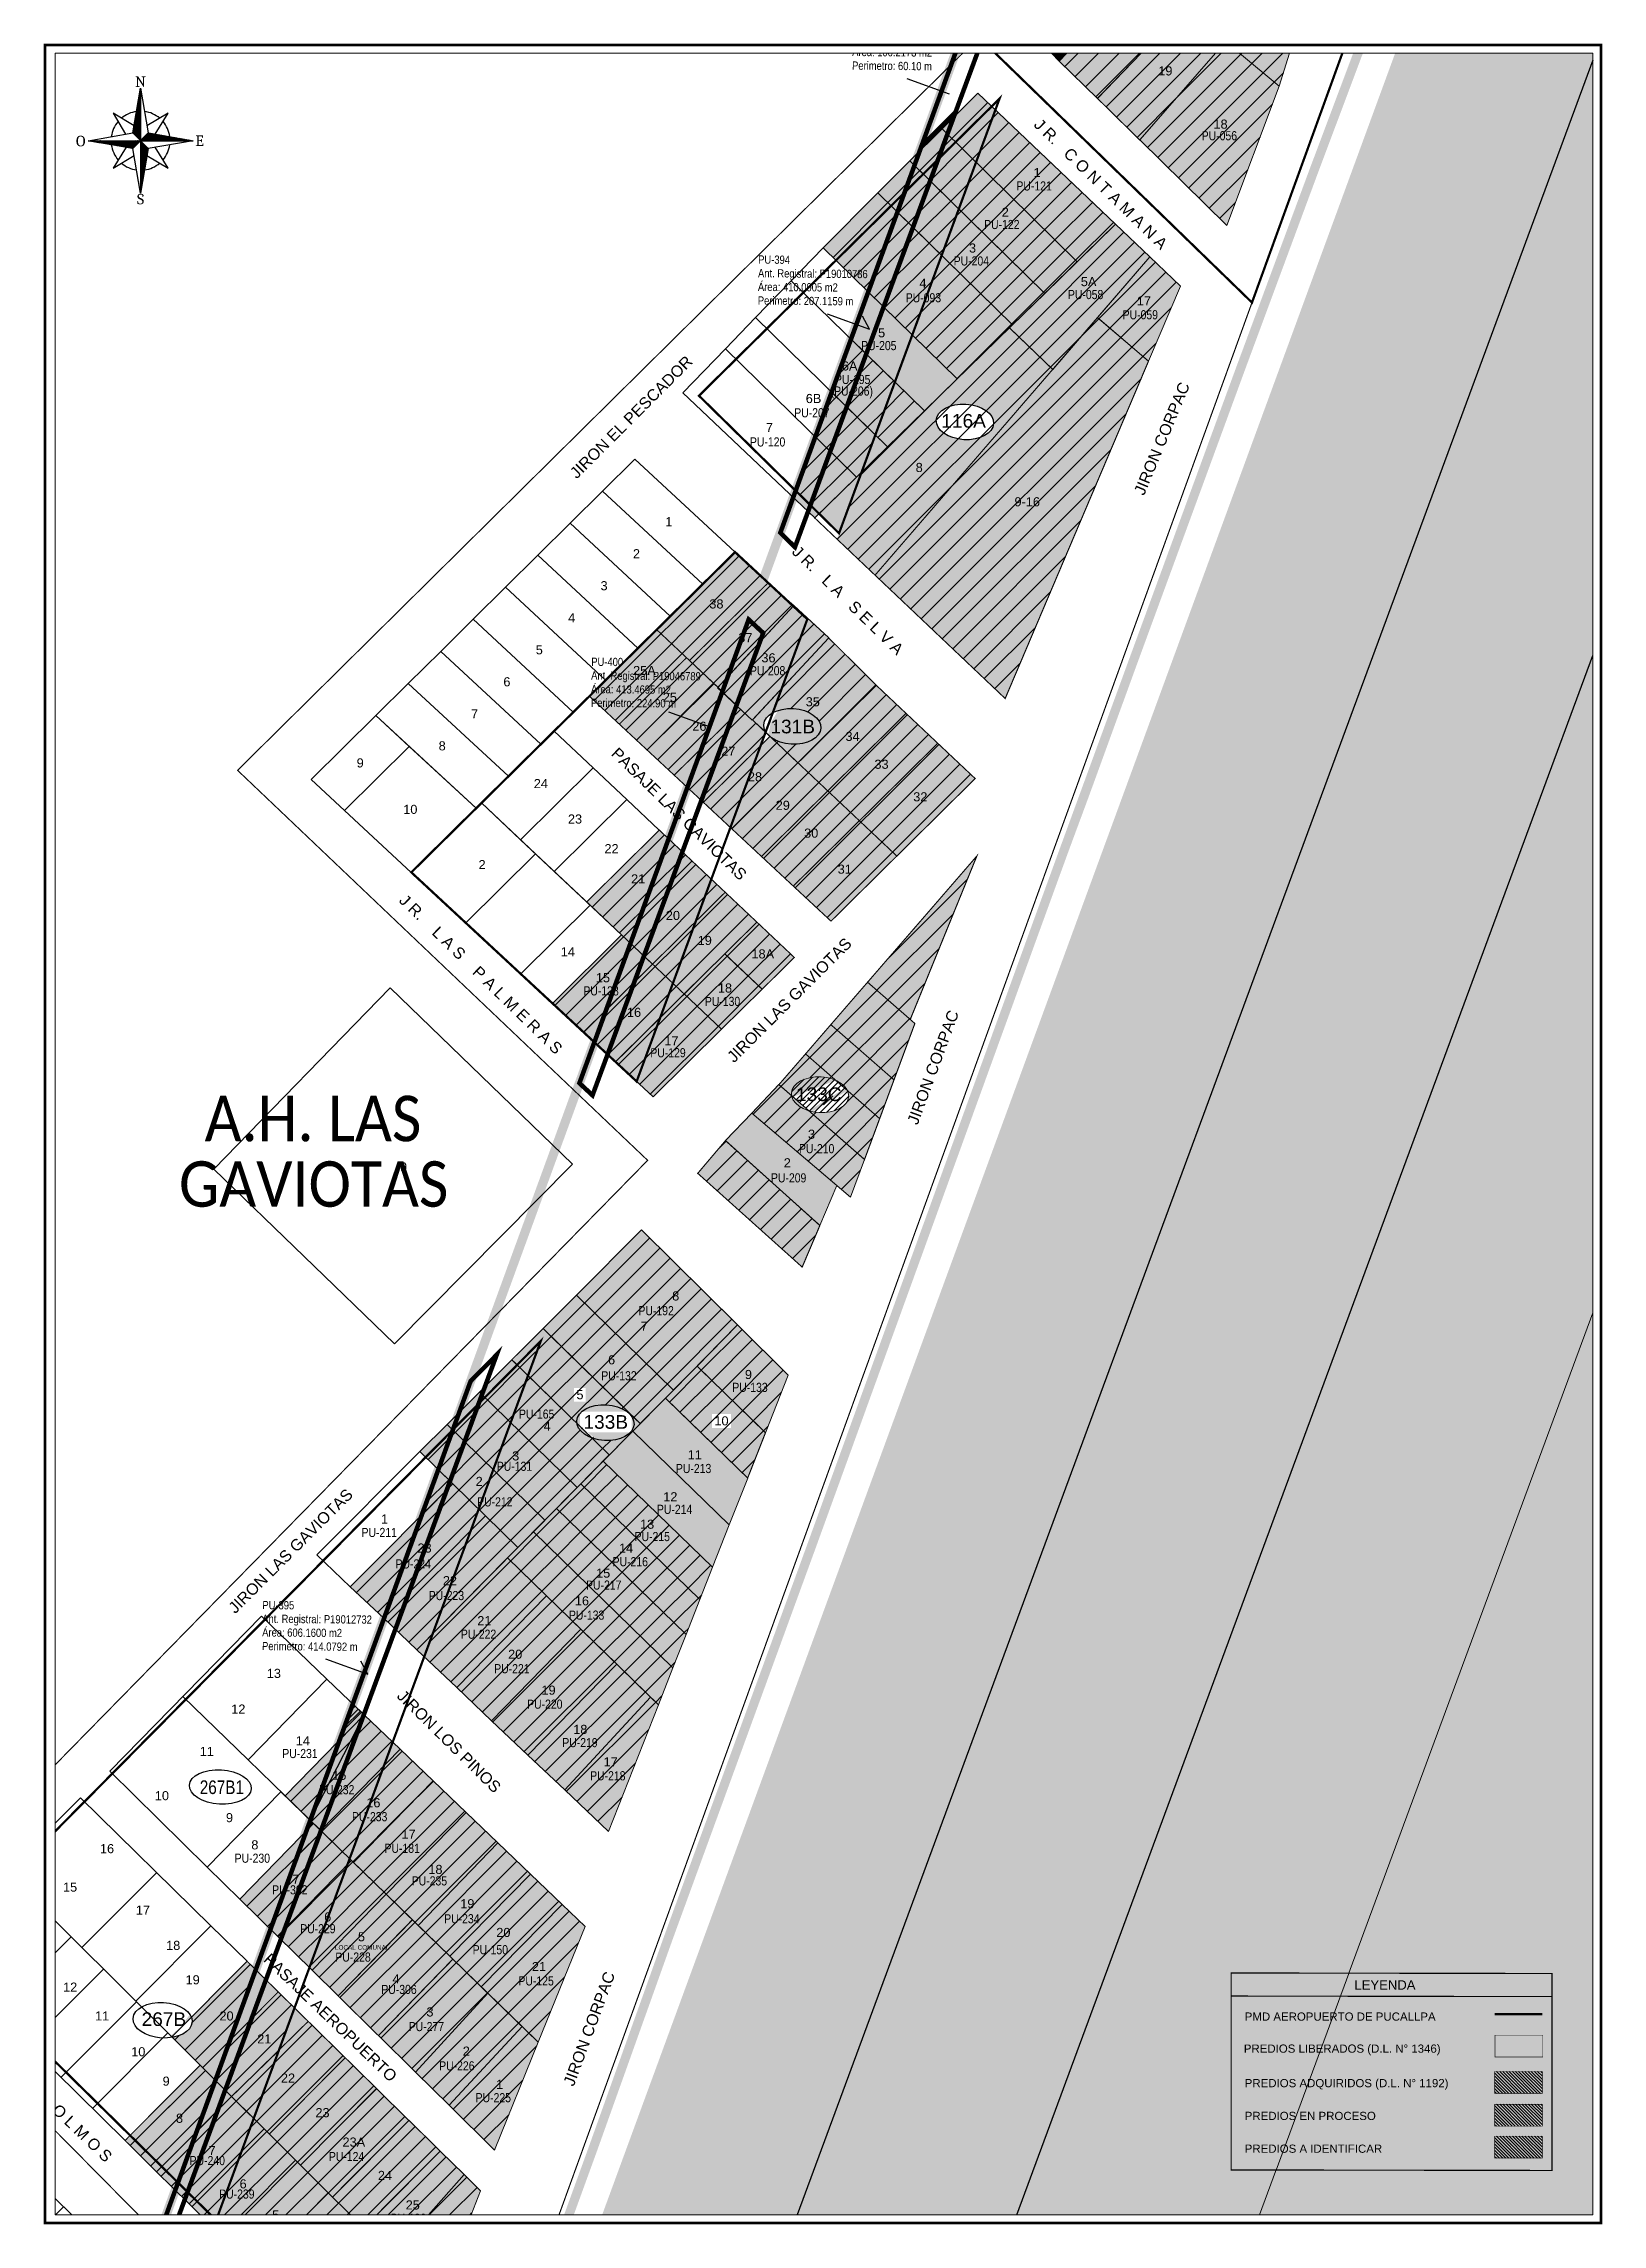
# Paper-space layout 'LAS GAVIOTAS' of a CAD drawing. Header units: metres. Extents: x -84 to 486, y -119 to 679.
# The model-space entities are those that its viewports show. They can reach past a viewport. Long polylines and large blocks are cut down to what shows.
import ezdxf
from ezdxf.enums import TextEntityAlignment as Align

# ---------------------------------------------------------------- set-up
doc = ezdxf.new("R2010")
doc.units = ezdxf.units.M
doc.set_wipeout_variables(frame=1)
for name, pattern in [('ACAD_ISO10W100', [18, 12, -3, 0, -3]), ('DASHDOT', [1, 0.5, -0.25, 0, -0.25]), ('DASHED', [0.75, 0.5, -0.25])]:
    doc.linetypes.add(name, pattern=pattern)
doc.layers.get('0').update_dxf_attribs({"color": 130})
for name, color, linetype in [('0-poligonos', 7, 'DASHED'), ('000 COLINDANTE', 8, 'Continuous'), ('2. HACHT_ EMPADRONADO', 2, 'Continuous'), ('3. HACHT_ADQUIRIDO', 3, 'Continuous'), ('AH LAS GAVIOTAS', 7, 'Continuous'), ('AREA PARCIAL', 9, 'Continuous'), ('CODIGO PREDIO', 5, 'Continuous'), ('ENTREGADOS A OPAT', 130, 'Continuous'), ('LEYENDA', 7, 'Continuous'), ('LOTES', 7, 'Continuous'), ('LOTES_PREDIOS', 7, 'Continuous'), ('MANZANA', 7, 'Continuous'), ('PARTIDA_P19010786', 40, 'Continuous'), ('PARTIDA_P19010817', 40, 'Continuous'), ('PARTIDA_P19012732', 40, 'Continuous'), ('PERIMETRICO', 1, 'Continuous'), ('PREDIO ADQUIRIDO DL 1364', 3, 'Continuous'), ('TEXTO ADD', 150, 'Continuous'), ('Transferencias o Adquisiciones Nuevas', 1, 'Continuous'), ('URB YARINACOCHAS', 7, 'Continuous'), ('VIAS', 7, 'Continuous')]:
    doc.layers.add(name, color=color, linetype=linetype)
doc.styles.add('arial', font='arial.ttf', dxfattribs={"height": 0.1})
doc.styles.add('Arial Narrow', font='ARIALN.TTF')
doc.styles.add('Cambria', font='Cambria.ttf')
doc.styles.add('CODIGO', font='ARIALN.TTF')
doc.styles.add('MtXpl_Calibri', font='calibri.ttf')

psp = doc.layouts.new('LAS GAVIOTAS')

msp = doc.modelspace()

# ---------------------------------------------------------------- texts
at = {"layer": 'CODIGO PREDIO', "style": 'CODIGO'}
for s, p in [('PU-119', (547176.74, 9075117.56, 156.67)), ('PU-056', (547198.02, 9075096.45, 156.67)), ('PU-121', (547157.34, 9075085.42, 156.67)), ('PU-122', (547150.25, 9075076.95, 156.67)), ('PU-204', (547143.56, 9075068.95, 156.67)), ('PU-093', (547133.04, 9075060.86, 156.67)), ('PU-058', (547168.65, 9075061.57, 156.67)), ('PU-059', (547180.66, 9075057.13, 156.67)), ('PU-205', (547123.24, 9075050.36, 156.67)), ('PU-195', (547117.51, 9075042.91, 156.67)), ('PU-207', (547108.56, 9075035.6, 156.67)), ('PU-120', (547098.83, 9075029.2, 156.67)), ('PU-208', (547098.83, 9074978.95, 156.67)), ('PU-128', (547062.26, 9074908.63, 156.67)), ('PU-130', (547088.93, 9074906.31, 156.67)), ('PU-129', (547076.96, 9074895.04, 156.67)), ('PU-210', (547109.6, 9074873.97, 156.67)), ('PU-209', (547103.45, 9074867.56, 156.67)), ('PU-192', (547074.35, 9074838.38, 156.67)), ('PU-132', (547066.19, 9074824.09, 156.67)), ('PU-133', (547094.96, 9074821.54, 156.67)), ('PU-165', (547048.12, 9074815.67, 156.67)), ('PU-131', (547043.25, 9074804.21, 156.67)), ('PU-213', (547082.58, 9074803.72, 156.67)), ('PU-212', (547038.93, 9074796.39, 156.67)), ('PU-214', (547078.4, 9074794.75, 156.67)), ('PU-211', (547013.55, 9074789.67, 156.67)), ('PU-215', (547073.5, 9074788.78, 156.67)), ('PU-224', (547021.01, 9074782.77, 156.67)), ('PU-216', (547068.67, 9074783.25, 156.67)), ('PU-223', (547028.31, 9074775.82, 156.67)), ('PU-217', (547062.85, 9074778.12, 156.67)), ('PU-133', (547059.09, 9074771.51, 156.67)), ('PU-222', (547035.36, 9074767.33, 156.67)), ('PU-221', (547042.68, 9074759.75, 156.67)), ('PU-220', (547049.91, 9074751.96, 156.67)), ('PU-219', (547057.63, 9074743.52, 156.67)), ('PU-231', (546996.15, 9074741.12, 156.67)), ('PU-232', (547004.22, 9074733.17, 156.67)), ('PU-218', (547063.74, 9074736.23, 156.67)), ('PU-233', (547011.46, 9074727.25, 156.67)), ('PU-230', (546985.69, 9074718.13, 156.67)), ('PU-181', (547018.59, 9074720.3, 156.67)), ('PU-302', (546993.92, 9074711.18, 156.67)), ('PU-235', (547024.57, 9074713.15, 156.67)), ('PU-234', (547031.69, 9074704.83, 156.67)), ('PU-229', (547000.08, 9074702.64, 156.67)), ('PU-228', (547007.8, 9074696.41, 156.67)), ('PU-150', (547037.95, 9074698.03, 156.67)), ('PU-125', (547048, 9074691.18, 156.67)), ('PU-277', (547023.91, 9074681.15, 156.67)), ('PU-226', (547030.59, 9074672.52, 156.67)), ('PU-225', (547038.6, 9074665.53, 156.67)), ('PU-240', (546975.8, 9074651.72, 156.67)), ('PU-124', (547006.38, 9074652.6, 156.67)), ('PU-239', (546982.29, 9074644.36, 156.67)), ('PU-238', (546989.12, 9074637.35, 156.67)), ('PU-126', (547019.95, 9074639.04, 156.67))]:
    msp.add_text(s, height=2, dxfattribs=at).set_placement(p, align=Align.MIDDLE_CENTER)
at = {"layer": 'CODIGO PREDIO', "color": 1, "style": 'CODIGO'}
msp.add_text('(PU-206)', height=2, dxfattribs=at).set_placement((547117.31, 9075040.37, 156.67), align=Align.MIDDLE_CENTER)
at = {"layer": 'CODIGO PREDIO', "style": 'CODIGO'}
msp.add_text('PU-306', height=2, dxfattribs=at).set_placement((547014.01, 9074688.3, 156.67))
at = {"layer": 'LOTES', "lineweight": 0, "style": 'arial'}
for s, p in [('19', (547186.16, 9075110.69)), ('18', (547198.28, 9075099)), ('1', (547158, 9075088.35)), ('2', (547151.01, 9075079.66)), ('3', (547143.82, 9075071.78)), ('4', (547132.93, 9075064.06)), ('5A', (547169.31, 9075064.41)), ('17', (547181.45, 9075060.17)), ('7', (547099.22, 9075032.35)), ('8', (547132.11, 9075023.59)), ('9-16', (547155.83, 9075016.05)), ('1', (547077.14, 9075011.68)), ('2', (547070.03, 9075004.64)), ('3', (547062.92, 9074997.61)), ('38', (547087.59, 9074993.61)), ('4', (547055.81, 9074990.58)), ('37', (547093.95, 9074986.21)), ('5', (547048.7, 9074983.54)), ('25A', (547071.77, 9074978.99)), ('6', (547041.59, 9074976.51)), ('25', (547077.36, 9074973.12)), ('35', (547108.75, 9074972.12)), ('7', (547034.49, 9074969.48)), ('8', (547027.38, 9074962.44)), ('26', (547083.85, 9074966.75)), ('34', (547117.48, 9074964.52)), ('9', (547009.38, 9074958.7)), ('27', (547090.21, 9074961.26)), ('33', (547123.84, 9074958.4)), ('24', (547049.04, 9074954.15)), ('28', (547096.06, 9074955.64)), ('10', (547020.38, 9074948.49)), ('29', (547102.16, 9074949.39)), ('32', (547132.36, 9074951.25)), ('23', (547056.54, 9074946.37)), ('30', (547108.4, 9074943.27)), ('22', (547064.56, 9074939.86)), ('2', (547036.14, 9074936.36)), ('31', (547115.77, 9074935.36)), ('21', (547070.41, 9074933.23)), ('20', (547078.04, 9074925.19)), ('19', (547085.03, 9074919.7)), ('14', (547054.97, 9074917.21)), ('18A', (547097.77, 9074916.75)), ('15', (547062.67, 9074911.52)), ('18', (547089.47, 9074909.26)), ('16', (547069.5, 9074903.91)), ('17', (547077.71, 9074897.66)), ('8', (547078.66, 9074841.62)), ('7', (547071.71, 9074834.96)), ('6', (547064.58, 9074827.59)), ('9', (547094.62, 9074824.37)), ('5', (547057.63, 9074819.93)), ('10', (547088.7, 9074814.19)), ('4', (547050.44, 9074813.01)), ('3', (547043.52, 9074806.49)), ('16', (547058.06, 9074774.66)), ('12', (546982.62, 9074750.88)), ('11', (546975.7, 9074741.58)), ('10', (546965.84, 9074731.86)), ('9', (546980.68, 9074727.03)), ('17', (547019.99, 9074723.39)), ('16', (546953.79, 9074720.23)), ('8', (546986.25, 9074721.06)), ('15', (546945.68, 9074711.78)), ('17', (546961.67, 9074706.72)), ('6', (547002.25, 9074705.24)), ('18', (546968.32, 9074698.98)), ('20', (547040.81, 9074701.82)), ('21', (547048.63, 9074694.32)), ('12', (546945.7, 9074689.81)), ('19', (546972.59, 9074691.42)), ('11', (546952.72, 9074683.48)), ('20', (546980.03, 9074683.48)), ('3', (547024.7, 9074684.36)), ('10', (546960.65, 9074675.62)), ('21', (546988.32, 9074678.43)), ('9', (546966.77, 9074669.16)), ('22', (546993.52, 9074669.83)), ('8', (546969.7, 9074661.01)), ('23', (547001.1, 9074662.24)), ('23A', (547007.98, 9074655.78, 157.33)), ('24', (547014.81, 9074648.45, 157.33)), ('25', (547020.92, 9074641.97, 157.33))]:
    msp.add_text(s, height=2, dxfattribs=at).set_placement(p, align=Align.MIDDLE_CENTER)
at = {"layer": 'LOTES', "color": 7, "lineweight": 0, "style": 'arial'}
for s, height, p in [('3', 2, (547143.82, 9075071.78)), ('5', 2, (547123.87, 9075053.17)), ('6A', 2, (547116.85, 9075045.88)), ('6B', 2, (547108.91, 9075038.73)), ('36', 2, (547099.02, 9074981.78)), ('3', 2, (547108.47, 9074877.14)), ('9', 2, (547018.89, 9074869.97)), ('2', 2, (547103.15, 9074870.86)), ('11', 2, (547082.83, 9074806.73)), ('2', 2, (547035.5, 9074800.88)), ('12', 2, (547077.47, 9074797.51)), ('1', 2, (547014.73, 9074792.63)), ('13', 2, (547072.38, 9074791.49)), ('23', 2, (547023.51, 9074786.25)), ('14', 2, (547067.75, 9074786.23)), ('15', 2, (547062.72, 9074780.74)), ('22', 2, (547029.08, 9074779.09)), ('21', 2, (547036.64, 9074770.31)), ('20', 2, (547043.41, 9074762.93)), ('13', 2, (546990.42, 9074758.72)), ('19', 2, (547050.73, 9074755.04)), ('14', 2, (546996.79, 9074743.92)), ('18', 2, (547057.7, 9074746.42)), ('17', 2, (547064.37, 9074739.3)), ('15', 2, (547004.79, 9074736.34)), ('16', 2, (547012.27, 9074730.3)), ('7', 2, (546995.29, 9074713.52)), ('18', 2, (547025.89, 9074715.66)), ('19', 2, (547032.9, 9074708.13)), ('5', 2, (547009.65, 9074700.88)), ('LOCAL COMUNAL', 1, (547009.81, 9074698.53)), ('4', 2, (547017.25, 9074691.61)), ('2', 2, (547032.67, 9074675.75)), ('1', 2, (547039.98, 9074668.46)), ('7', 2, (546976.87, 9074653.93)), ('6', 2, (546983.67, 9074646.6)), ('5', 2, (546990.82, 9074639.78))]:
    msp.add_text(s, height=height, dxfattribs=at).set_placement(p, align=Align.MIDDLE_CENTER)
at = {"layer": 'MANZANA', "style": 'arial'}
for s, p in [('116A', (547141.86, 9075033.83, -152.65)), ('131B', (547104.34, 9074966.69)), ('133C', (547110.06, 9074885.92)), ('133B', (547063.29, 9074813.95)), ('267B', (546966.27, 9074682.78))]:
    msp.add_text(s, height=3, dxfattribs=at).set_placement(p, align=Align.MIDDLE_CENTER)
at = {"layer": 'MANZANA', "style": 'arial', "width": 0.8}
msp.add_text('267B1', height=3, dxfattribs=at).set_placement((546979, 9074733.72), align=Align.MIDDLE_CENTER)
at = {"layer": 'TEXTO ADD', "color": 7, "style": 'MtXpl_Calibri', "width": 0.9}
for s, p in [('A.H. LAS', (546975.22, 9074875.59)), ('GAVIOTAS', (546969.58, 9074861.2))]:
    msp.add_text(s, height=10, dxfattribs=at).set_placement(p)
at = {"layer": 'Transferencias o Adquisiciones Nuevas', "char_height": 1.8, "attachment_point": 1, "rotation": 359.5323, "style": 'Arial Narrow'}
for s, insert in [('PU-410\\PÁrea: 100.2178 m2\\PPerimetro: 60.10 m', (547117.43, 9075118.76)), ('PU-394\\PAnt. Registral: P19010786\\PÁrea: 410.0005 m2\\PPerimetro: 207.1159 m', (547096.76, 9075070.16)), ('PU-400\\PAnt. Registral: P19046789\\PÁrea: 413.4695 m2\\PPerimetro: 224.90 m', (547060.12, 9074981.81)), ('PU-395\\PAnt. Registral: P19012732\\PÁrea: 606.1600 m2\\PPerimetro: 414.0792 m', (546987.91, 9074774.63))]:
    msp.add_mtext_dynamic_manual_height_columns(s, width=23.8643, gutter_width=6.2, heights=[0], dxfattribs=dict(at, insert=insert))
at = {"layer": 'VIAS', "color": 7, "style": 'arial'}
for s, rotation, p in [('J R.   C O N T A M A N A', 315.6375, (547157.1, 9075098.67)), ('JIRON EL PESCADOR', 45.0115, (547056.92, 9075020.96)), ('JIRON CORPAC', 67.4679, (547181.48, 9075017.28)), ('J R.   L A   S E L V A', 315.6375, (547103.99, 9075004.86)), ('PASAJE LAS GAVIOTAS', 315.6375, (547064.3, 9074960.53)), ('J R.    L A S    P A L M E R A S', 315.6375, (547017.72, 9074928.28)), ('JIRON LAS GAVIOTAS', 45.0115, (547091.45, 9074892.69)), ('JIRON CORPAC', 69.7476, (547131.75, 9074879.03)), ('JIRON LAS GAVIOTAS', 45.0115, (546981.93, 9074771.69)), ('JIRON LOS PINOS', 315.3052, (547017.26, 9074753.56)), ('PASAJE AEROPUERTO', 316.178, (546987.98, 9074695.66)), ('JIRON CORPAC', 69.7476, (547056.25, 9074667.86)), ('J R.    L O S    O L M O S', 316.178, (546925, 9074678.43))]:
    msp.add_text(s, height=2.5, rotation=rotation, dxfattribs=at).set_placement(p)

# ---------------------------------------------------------------- blocks, each defined once
blk = doc.blocks.new('A$C4681129B')
at = {"color": 7}
for p, q in [((3.42, 4.35), (3.89, 7.08)), ((3.8, 6.6), (3.89, 6.68)), ((3.81, 6.64), (3.89, 6.71)), ((3.82, 6.68), (3.89, 6.75)), ((3.89, 6.64), (3.82, 6.71)), ((3.89, 6.61), (3.82, 6.68)), ((3.83, 6.77), (3.89, 6.82)), ((3.83, 6.73), (3.89, 6.79)), ((3.89, 6.72), (3.83, 6.77)), ((3.89, 6.68), (3.83, 6.74)), ((3.84, 6.81), (3.89, 6.86)), ((3.89, 6.79), (3.84, 6.83)), ((3.89, 6.75), (3.84, 6.8)), ((3.85, 6.86), (3.89, 6.89)), ((3.89, 6.82), (3.85, 6.86)), ((3.86, 6.94), (3.89, 6.97)), ((3.86, 6.9), (3.89, 6.93)), ((3.89, 6.9), (3.86, 6.92)), ((3.89, 6.86), (3.86, 6.89)), ((3.87, 6.99), (3.89, 7)), ((3.89, 6.97), (3.87, 6.98)), ((3.89, 6.93), (3.87, 6.95)), ((3.88, 7.03), (3.89, 7.04)), ((3.89, 7.04), (3.88, 7.04)), ((3.89, 7), (3.88, 7.01)), ((3.89, 7.08), (4.36, 4.35)), ((3.89, 7.08), (3.89, 0.68)), ((3.89, 7.07), (3.89, 7.08)), ((3.89, 7.07), (3.89, 7.07)), ((2.21, 5.56), (2.98, 4.27)), ((3.49, 4.78), (2.21, 5.56)), ((3.53, 5.03), (3.89, 5.39)), ((3.53, 4.99), (3.89, 5.35)), ((3.54, 5.08), (3.89, 5.42)), ((3.55, 5.12), (3.89, 5.46)), ((3.56, 5.21), (3.89, 5.53)), ((3.56, 5.16), (3.89, 5.49)), ((3.57, 5.25), (3.89, 5.57)), ((3.58, 5.29), (3.89, 5.6)), ((3.59, 5.38), (3.89, 5.67)), ((3.59, 5.34), (3.89, 5.64)), ((3.89, 5.06), (3.59, 5.36)), ((3.89, 5.03), (3.59, 5.33)), ((3.6, 5.42), (3.89, 5.71)), ((3.89, 5.14), (3.6, 5.42)), ((3.89, 5.1), (3.6, 5.39)), ((3.61, 5.47), (3.89, 5.74)), ((3.89, 5.21), (3.61, 5.48)), ((3.89, 5.17), (3.61, 5.45)), ((3.62, 5.55), (3.89, 5.82)), ((3.62, 5.51), (3.89, 5.78)), ((3.89, 5.28), (3.62, 5.54)), ((3.89, 5.24), (3.62, 5.51)), ((3.63, 5.6), (3.89, 5.85)), ((3.89, 5.35), (3.63, 5.6)), ((3.89, 5.31), (3.63, 5.57)), ((3.64, 5.64), (3.89, 5.89)), ((3.89, 5.42), (3.64, 5.67)), ((3.89, 5.39), (3.64, 5.64)), ((3.65, 5.73), (3.89, 5.96)), ((3.65, 5.68), (3.89, 5.92)), ((3.89, 5.49), (3.65, 5.73)), ((3.89, 5.46), (3.65, 5.7)), ((3.66, 5.77), (3.89, 6)), ((3.89, 5.53), (3.66, 5.76)), ((3.67, 5.81), (3.89, 6.03)), ((3.89, 5.6), (3.67, 5.82)), ((3.89, 5.57), (3.67, 5.79)), ((3.68, 5.9), (3.89, 6.1)), ((3.68, 5.86), (3.89, 6.07)), ((3.89, 5.67), (3.68, 5.88)), ((3.89, 5.64), (3.68, 5.85)), ((3.69, 5.94), (3.89, 6.14)), ((3.89, 5.75), (3.69, 5.94)), ((3.89, 5.71), (3.69, 5.91)), ((3.7, 5.99), (3.89, 6.18)), ((3.89, 5.82), (3.7, 6)), ((3.89, 5.78), (3.7, 5.97)), ((3.71, 6.07), (3.89, 6.25)), ((3.71, 6.03), (3.89, 6.21)), ((3.89, 5.89), (3.71, 6.06)), ((3.89, 5.85), (3.71, 6.03)), ((3.72, 6.12), (3.89, 6.28)), ((3.89, 5.96), (3.72, 6.13)), ((3.89, 5.93), (3.72, 6.09)), ((3.73, 6.16), (3.89, 6.32)), ((3.89, 6.03), (3.73, 6.19)), ((3.89, 6), (3.73, 6.16)), ((3.74, 6.25), (3.89, 6.39)), ((3.74, 6.2), (3.89, 6.36)), ((3.89, 6.1), (3.74, 6.25)), ((3.89, 6.07), (3.74, 6.22)), ((3.75, 6.29), (3.89, 6.43)), ((3.89, 6.14), (3.75, 6.28)), ((3.76, 6.34), (3.89, 6.46)), ((3.89, 6.21), (3.76, 6.34)), ((3.89, 6.18), (3.76, 6.31)), ((3.77, 6.42), (3.89, 6.54)), ((3.77, 6.38), (3.89, 6.5)), ((3.89, 6.28), (3.77, 6.4)), ((3.89, 6.25), (3.77, 6.37)), ((3.78, 6.47), (3.89, 6.57)), ((3.89, 6.36), (3.78, 6.46)), ((3.89, 6.32), (3.78, 6.43)), ((3.79, 6.51), (3.89, 6.61)), ((3.89, 6.43), (3.79, 6.52)), ((3.89, 6.39), (3.79, 6.49)), ((3.8, 6.55), (3.89, 6.64)), ((3.89, 6.5), (3.8, 6.59)), ((3.89, 6.46), (3.8, 6.55)), ((3.89, 6.57), (3.81, 6.65)), ((3.89, 6.54), (3.81, 6.62)), ((5.57, 5.56), (4.28, 4.78)), ((4.79, 4.27), (5.57, 5.56)), ((0.69, 3.88), (3.42, 4.35)), ((3.42, 4.38), (3.89, 4.85)), ((3.42, 4.34), (3.89, 4.81)), ((3.89, 3.91), (3.42, 4.38)), ((3.42, 3.41), (4.36, 4.35)), ((3.42, 4.35), (4.36, 3.41)), ((3.43, 4.43), (3.89, 4.88)), ((3.89, 3.99), (3.43, 4.44)), ((3.89, 3.95), (3.43, 4.41)), ((3.44, 4.47), (3.89, 4.92)), ((3.44, 4.33), (3.89, 4.77)), ((3.89, 4.06), (3.44, 4.5)), ((3.89, 4.02), (3.44, 4.47)), ((3.45, 4.56), (3.89, 4.99)), ((3.45, 4.51), (3.89, 4.95)), ((3.89, 4.13), (3.45, 4.56)), ((3.89, 4.09), (3.45, 4.53)), ((3.46, 4.6), (3.89, 5.03)), ((3.46, 4.31), (3.89, 4.74)), ((3.89, 4.2), (3.46, 4.62)), ((3.89, 4.17), (3.46, 4.59)), ((3.47, 4.69), (3.89, 5.1)), ((3.47, 4.64), (3.89, 5.06)), ((3.89, 4.27), (3.47, 4.69)), ((3.89, 4.24), (3.47, 4.66)), ((3.48, 4.73), (3.89, 5.13)), ((3.89, 4.31), (3.48, 4.72)), ((3.48, 4.29), (3.89, 4.7)), ((3.49, 4.77), (3.89, 5.17)), ((3.89, 4.38), (3.49, 4.78)), ((3.89, 4.34), (3.49, 4.75)), ((3.49, 4.27), (3.89, 4.67)), ((3.5, 4.86), (3.89, 5.24)), ((3.5, 4.82), (3.89, 5.21)), ((3.89, 4.45), (3.5, 4.84)), ((3.89, 4.42), (3.5, 4.81)), ((3.51, 4.9), (3.89, 5.28)), ((3.89, 4.52), (3.51, 4.9)), ((3.89, 4.49), (3.51, 4.87)), ((3.51, 4.25), (3.89, 4.63)), ((3.52, 4.95), (3.89, 5.31)), ((3.89, 4.6), (3.52, 4.96)), ((3.89, 4.56), (3.52, 4.93)), ((3.89, 4.67), (3.53, 5.02)), ((3.89, 4.63), (3.53, 4.99)), ((3.53, 4.24), (3.89, 4.6)), ((3.89, 4.74), (3.54, 5.08)), ((3.89, 4.7), (3.54, 5.05)), ((3.89, 4.81), (3.55, 5.15)), ((3.89, 4.78), (3.55, 5.11)), ((3.55, 4.22), (3.89, 4.56)), ((3.89, 4.88), (3.56, 5.21)), ((3.89, 4.85), (3.56, 5.18)), ((3.89, 4.92), (3.57, 5.24)), ((3.57, 4.2), (3.89, 4.52)), ((3.89, 4.99), (3.58, 5.3)), ((3.89, 4.96), (3.58, 5.27)), ((3.58, 4.18), (3.89, 4.49)), ((3.6, 4.16), (3.89, 4.45)), ((3.62, 4.15), (3.89, 4.42)), ((3.64, 4.13), (3.89, 4.38)), ((3.65, 4.11), (3.89, 4.34)), ((3.67, 4.09), (3.89, 4.31)), ((3.69, 4.08), (3.89, 4.27)), ((3.71, 4.06), (3.89, 4.24)), ((3.73, 4.04), (3.89, 4.2)), ((3.74, 4.02), (3.89, 4.16)), ((3.76, 4), (3.89, 4.13)), ((3.78, 3.99), (3.89, 4.09)), ((3.8, 3.97), (3.89, 4.06)), ((3.82, 3.95), (3.89, 4.02)), ((3.89, 3.88), (4.36, 4.35)), ((3.92, 3.88), (4.39, 4.34)), ((3.96, 3.88), (4.42, 4.34)), ((4, 3.88), (4.45, 4.33)), ((4.14, 3.88), (4.01, 4)), ((4.03, 3.88), (4.48, 4.33)), ((4.17, 3.88), (4.03, 4.02)), ((4.21, 3.88), (4.05, 4.04)), ((4.07, 3.88), (4.51, 4.32)), ((4.25, 3.88), (4.07, 4.06)), ((4.28, 3.88), (4.09, 4.08)), ((4.1, 3.88), (4.54, 4.32)), ((4.32, 3.88), (4.1, 4.09)), ((4.35, 3.88), (4.12, 4.11)), ((4.14, 3.88), (4.57, 4.31)), ((4.39, 3.88), (4.14, 4.13)), ((4.43, 3.88), (4.16, 4.15)), ((4.46, 3.88), (4.17, 4.17)), ((4.18, 3.88), (4.6, 4.31)), ((4.5, 3.88), (4.19, 4.18)), ((4.21, 3.88), (4.64, 4.3)), ((4.53, 3.88), (4.21, 4.2)), ((4.57, 3.88), (4.23, 4.22)), ((4.25, 3.88), (4.67, 4.3)), ((4.61, 3.88), (4.25, 4.24)), ((4.64, 3.88), (4.26, 4.26)), ((4.28, 3.88), (4.7, 4.29)), ((4.68, 3.88), (4.28, 4.27)), ((4.71, 3.88), (4.3, 4.29)), ((4.75, 3.88), (4.32, 4.31)), ((4.32, 3.88), (4.73, 4.29)), ((4.79, 3.88), (4.34, 4.33)), ((4.82, 3.88), (4.35, 4.35)), ((4.36, 4.35), (7.09, 3.88)), ((4.36, 3.88), (4.76, 4.28)), ((4.86, 3.88), (4.39, 4.34)), ((4.39, 3.88), (4.79, 4.27)), ((4.43, 3.88), (4.82, 4.27)), ((4.89, 3.88), (4.44, 4.34)), ((4.46, 3.88), (4.85, 4.26)), ((4.93, 3.88), (4.48, 4.33)), ((4.5, 3.88), (4.88, 4.26)), ((4.96, 3.88), (4.52, 4.32)), ((4.54, 3.88), (4.91, 4.25)), ((5, 3.88), (4.57, 4.31)), ((4.57, 3.88), (4.94, 4.25)), ((5.04, 3.88), (4.61, 4.31)), ((4.61, 3.88), (4.97, 4.24)), ((4.64, 3.88), (5, 4.24)), ((5.07, 3.88), (4.65, 4.3)), ((4.68, 3.88), (5.03, 4.23)), ((5.11, 3.88), (4.7, 4.29)), ((4.72, 3.88), (5.06, 4.23)), ((5.14, 3.88), (4.74, 4.28)), ((4.75, 3.88), (5.09, 4.22)), ((5.18, 3.88), (4.78, 4.28)), ((4.79, 3.88), (5.13, 4.22)), ((4.82, 3.88), (5.16, 4.21)), ((5.22, 3.88), (4.83, 4.27)), ((4.86, 3.88), (5.19, 4.21)), ((5.25, 3.88), (4.87, 4.26)), ((4.89, 3.88), (5.22, 4.2)), ((5.29, 3.88), (4.91, 4.25)), ((4.93, 3.88), (5.25, 4.2)), ((5.32, 3.88), (4.96, 4.25)), ((4.97, 3.88), (5.28, 4.19)), ((5.36, 3.88), (5, 4.24)), ((5, 3.88), (5.31, 4.18)), ((5.4, 3.88), (5.04, 4.23)), ((5.04, 3.88), (5.34, 4.18)), ((5.07, 3.88), (5.37, 4.17)), ((5.43, 3.88), (5.09, 4.22)), ((5.11, 3.88), (5.4, 4.17)), ((5.47, 3.88), (5.13, 4.22)), ((5.15, 3.88), (5.43, 4.16)), ((5.5, 3.88), (5.17, 4.21)), ((5.18, 3.88), (5.46, 4.16)), ((5.54, 3.88), (5.22, 4.2)), ((5.22, 3.88), (5.49, 4.15)), ((5.25, 3.88), (5.52, 4.15)), ((5.58, 3.88), (5.26, 4.19)), ((5.29, 3.88), (5.55, 4.14)), ((5.61, 3.88), (5.3, 4.19)), ((5.33, 3.88), (5.58, 4.14)), ((5.65, 3.88), (5.35, 4.18)), ((5.36, 3.88), (5.62, 4.13)), ((5.68, 3.88), (5.39, 4.17)), ((5.4, 3.88), (5.65, 4.13)), ((5.72, 3.88), (5.43, 4.16)), ((5.43, 3.88), (5.68, 4.12)), ((5.47, 3.88), (5.71, 4.12)), ((5.76, 3.88), (5.48, 4.16)), ((5.51, 3.88), (5.74, 4.11)), ((5.79, 3.88), (5.52, 4.15)), ((5.54, 3.88), (5.77, 4.11)), ((5.83, 3.88), (5.56, 4.14)), ((5.58, 3.88), (5.8, 4.1)), ((5.86, 3.88), (5.61, 4.13)), ((5.61, 3.88), (5.83, 4.1)), ((5.9, 3.88), (5.65, 4.13)), ((5.65, 3.88), (5.86, 4.09)), ((5.93, 3.88), (5.69, 4.12)), ((5.69, 3.88), (5.89, 4.08)), ((5.72, 3.88), (5.92, 4.08)), ((5.97, 3.88), (5.74, 4.11)), ((5.76, 3.88), (5.95, 4.07)), ((6.01, 3.88), (5.78, 4.1)), ((5.79, 3.88), (5.98, 4.07)), ((6.04, 3.88), (5.82, 4.1)), ((5.83, 3.88), (6.01, 4.06)), ((5.86, 3.88), (6.04, 4.06)), ((6.08, 3.88), (5.87, 4.09)), ((5.9, 3.88), (6.08, 4.05)), ((6.11, 3.88), (5.91, 4.08)), ((5.94, 3.88), (6.11, 4.05)), ((6.15, 3.88), (5.95, 4.07)), ((5.97, 3.88), (6.14, 4.04)), ((6.19, 3.88), (6, 4.07)), ((6.01, 3.88), (6.17, 4.04)), ((6.22, 3.88), (6.04, 4.06)), ((6.04, 3.88), (6.2, 4.03)), ((6.08, 3.88), (6.23, 4.03)), ((6.26, 3.88), (6.09, 4.05)), ((6.12, 3.88), (6.26, 4.02)), ((6.29, 3.88), (6.13, 4.04)), ((6.15, 3.88), (6.29, 4.02)), ((6.33, 3.88), (6.17, 4.04)), ((6.19, 3.88), (6.32, 4.01)), ((6.37, 3.88), (6.22, 4.03)), ((6.22, 3.88), (6.35, 4.01)), ((6.4, 3.88), (6.26, 4.02)), ((6.26, 3.88), (6.38, 4)), ((6.44, 3.88), (6.3, 4.01)), ((6.3, 3.88), (6.41, 3.99)), ((6.47, 3.88), (6.35, 4.01)), ((6.51, 3.88), (6.39, 4)), ((3.42, 3.41), (0.69, 3.88)), ((0.69, 3.88), (7.09, 3.88)), ((0.69, 3.88), (0.69, 3.88)), ((0.69, 3.88), (0.69, 3.88)), ((0.72, 3.87), (0.73, 3.88)), ((0.73, 3.87), (0.73, 3.88)), ((0.75, 3.87), (0.76, 3.88)), ((0.78, 3.86), (0.76, 3.88)), ((0.78, 3.86), (0.8, 3.88)), ((0.82, 3.86), (0.8, 3.88)), ((0.81, 3.86), (0.84, 3.88)), ((0.86, 3.85), (0.83, 3.88)), ((0.84, 3.85), (0.87, 3.88)), ((0.91, 3.84), (0.87, 3.88)), ((0.88, 3.85), (0.91, 3.88)), ((0.91, 3.84), (0.94, 3.88)), ((0.95, 3.83), (0.91, 3.88)), ((0.94, 3.84), (0.98, 3.88)), ((0.99, 3.83), (0.94, 3.88)), ((0.97, 3.83), (1.02, 3.88)), ((1.04, 3.82), (0.98, 3.88)), ((1, 3.82), (1.05, 3.88)), ((1.08, 3.81), (1.01, 3.88)), ((1.03, 3.82), (1.09, 3.88)), ((1.12, 3.8), (1.05, 3.88)), ((1.06, 3.81), (1.12, 3.88)), ((1.09, 3.81), (1.16, 3.88)), ((1.17, 3.8), (1.09, 3.88)), ((1.12, 3.8), (1.19, 3.88)), ((1.21, 3.79), (1.12, 3.88)), ((1.15, 3.8), (1.23, 3.88)), ((1.26, 3.78), (1.16, 3.88)), ((1.18, 3.79), (1.27, 3.88)), ((1.3, 3.77), (1.19, 3.88)), ((1.21, 3.79), (1.3, 3.88)), ((1.34, 3.77), (1.23, 3.88)), ((1.24, 3.78), (1.34, 3.88)), ((1.27, 3.78), (1.37, 3.88)), ((1.39, 3.76), (1.27, 3.88)), ((1.3, 3.77), (1.41, 3.88)), ((1.43, 3.75), (1.3, 3.88)), ((1.33, 3.77), (1.45, 3.88)), ((1.47, 3.74), (1.34, 3.88)), ((1.37, 3.76), (1.48, 3.88)), ((1.52, 3.74), (1.37, 3.88)), ((1.4, 3.76), (1.52, 3.88)), ((1.56, 3.73), (1.41, 3.88)), ((1.43, 3.75), (1.55, 3.88)), ((1.6, 3.72), (1.44, 3.88)), ((1.46, 3.75), (1.59, 3.88)), ((1.65, 3.71), (1.48, 3.88)), ((1.49, 3.74), (1.63, 3.88)), ((1.52, 3.73), (1.66, 3.88)), ((1.69, 3.71), (1.52, 3.88)), ((1.55, 3.73), (1.7, 3.88)), ((1.73, 3.7), (1.55, 3.88)), ((1.58, 3.72), (1.73, 3.88)), ((1.78, 3.69), (1.59, 3.88)), ((1.61, 3.72), (1.77, 3.88)), ((1.82, 3.68), (1.62, 3.88)), ((1.64, 3.71), (1.81, 3.88)), ((1.86, 3.68), (1.66, 3.88)), ((1.67, 3.71), (1.84, 3.88)), ((1.7, 3.7), (1.88, 3.88)), ((1.91, 3.67), (1.7, 3.88)), ((1.73, 3.7), (1.91, 3.88)), ((1.95, 3.66), (1.73, 3.88)), ((1.76, 3.69), (1.95, 3.88)), ((1.99, 3.65), (1.77, 3.88)), ((1.79, 3.69), (1.99, 3.88)), ((2.04, 3.65), (1.8, 3.88)), ((1.82, 3.68), (2.02, 3.88)), ((2.08, 3.64), (1.84, 3.88)), ((1.86, 3.68), (2.06, 3.88)), ((2.12, 3.63), (1.88, 3.88)), ((1.89, 3.67), (2.09, 3.88)), ((2.17, 3.62), (1.91, 3.88)), ((1.92, 3.67), (2.13, 3.88)), ((1.95, 3.66), (2.16, 3.88)), ((2.21, 3.62), (1.95, 3.88)), ((1.98, 3.66), (2.2, 3.88)), ((2.25, 3.61), (1.98, 3.88)), ((2.01, 3.65), (2.24, 3.88)), ((2.3, 3.6), (2.02, 3.88)), ((2.04, 3.65), (2.27, 3.88)), ((2.34, 3.59), (2.06, 3.88)), ((2.07, 3.64), (2.31, 3.88)), ((2.38, 3.59), (2.09, 3.88)), ((2.1, 3.63), (2.34, 3.88)), ((2.13, 3.63), (2.38, 3.88)), ((2.43, 3.58), (2.13, 3.88)), ((2.16, 3.62), (2.42, 3.88)), ((2.47, 3.57), (2.16, 3.88)), ((2.19, 3.62), (2.45, 3.88)), ((2.51, 3.56), (2.2, 3.88)), ((3.02, 3.48), (2.21, 2.2)), ((2.21, 2.2), (3.49, 2.97)), ((2.22, 3.61), (2.49, 3.88)), ((2.56, 3.56), (2.23, 3.88)), ((2.25, 3.61), (2.52, 3.88)), ((2.6, 3.55), (2.27, 3.88)), ((2.28, 3.6), (2.56, 3.88)), ((2.64, 3.54), (2.31, 3.88)), ((2.32, 3.6), (2.6, 3.88)), ((2.69, 3.53), (2.34, 3.88)), ((2.35, 3.59), (2.63, 3.88)), ((2.38, 3.59), (2.67, 3.88)), ((2.73, 3.53), (2.38, 3.88)), ((2.41, 3.58), (2.7, 3.88)), ((2.77, 3.52), (2.41, 3.88)), ((2.44, 3.58), (2.74, 3.88)), ((2.82, 3.51), (2.45, 3.88)), ((2.47, 3.57), (2.78, 3.88)), ((2.86, 3.5), (2.49, 3.88)), ((2.5, 3.57), (2.81, 3.88)), ((2.9, 3.5), (2.52, 3.88)), ((2.53, 3.56), (2.85, 3.88)), ((2.56, 3.56), (2.88, 3.88)), ((2.95, 3.49), (2.56, 3.88)), ((2.59, 3.55), (2.92, 3.88)), ((2.99, 3.48), (2.59, 3.88)), ((2.62, 3.54), (2.96, 3.88)), ((3.03, 3.47), (2.63, 3.88)), ((2.65, 3.54), (2.99, 3.88)), ((3.08, 3.47), (2.67, 3.88)), ((2.68, 3.53), (3.03, 3.88)), ((3.12, 3.46), (2.7, 3.88)), ((2.71, 3.53), (3.06, 3.88)), ((2.74, 3.52), (3.1, 3.88)), ((3.17, 3.45), (2.74, 3.88)), ((2.77, 3.52), (3.13, 3.88)), ((3.21, 3.44), (2.77, 3.88)), ((2.81, 3.51), (3.17, 3.88)), ((3.25, 3.44), (2.81, 3.88)), ((2.84, 3.51), (3.21, 3.88)), ((3.3, 3.43), (2.85, 3.88)), ((2.87, 3.5), (3.24, 3.88)), ((3.34, 3.42), (2.88, 3.88)), ((2.9, 3.5), (3.28, 3.88)), ((3.38, 3.41), (2.92, 3.88)), ((2.93, 3.49), (3.31, 3.88)), ((3.42, 3.41), (2.95, 3.88)), ((2.96, 3.49), (3.35, 3.88)), ((2.99, 3.48), (3.39, 3.88)), ((3.44, 3.43), (2.99, 3.88)), ((3.02, 3.48), (3.42, 3.88)), ((3.46, 3.45), (3.03, 3.88)), ((3.05, 3.47), (3.46, 3.88)), ((3.47, 3.46), (3.06, 3.88)), ((3.08, 3.47), (3.49, 3.88)), ((3.49, 3.48), (3.1, 3.88)), ((3.11, 3.46), (3.53, 3.88)), ((3.51, 3.5), (3.13, 3.88)), ((3.14, 3.45), (3.57, 3.88)), ((3.17, 3.45), (3.6, 3.88)), ((3.53, 3.52), (3.17, 3.88)), ((3.2, 3.44), (3.64, 3.88)), ((3.55, 3.54), (3.2, 3.88)), ((3.23, 3.44), (3.67, 3.88)), ((3.56, 3.55), (3.24, 3.88)), ((3.26, 3.43), (3.71, 3.88)), ((3.58, 3.57), (3.28, 3.88)), ((3.3, 3.43), (3.75, 3.88)), ((3.6, 3.59), (3.31, 3.88)), ((3.33, 3.42), (3.78, 3.88)), ((3.62, 3.61), (3.35, 3.88)), ((3.36, 3.42), (3.82, 3.88)), ((3.64, 3.63), (3.38, 3.88)), ((3.39, 3.41), (3.85, 3.88)), ((3.65, 3.64), (3.42, 3.88)), ((3.89, 0.68), (3.42, 3.41)), ((3.67, 3.66), (3.46, 3.88)), ((3.69, 3.68), (3.49, 3.88)), ((3.71, 3.7), (3.53, 3.88)), ((3.73, 3.72), (3.56, 3.88)), ((3.74, 3.73), (3.6, 3.88)), ((3.76, 3.75), (3.64, 3.88)), ((3.78, 3.77), (3.67, 3.88)), ((3.8, 3.79), (3.71, 3.88)), ((3.82, 3.81), (3.74, 3.88)), ((3.83, 3.82), (3.78, 3.88)), ((3.85, 3.84), (3.82, 3.88)), ((3.83, 3.93), (3.89, 3.98)), ((3.85, 3.91), (3.89, 3.95)), ((3.87, 3.86), (3.85, 3.88)), ((3.87, 3.9), (3.89, 3.91)), ((3.89, 3.88), (3.89, 3.88)), ((4.36, 3.41), (3.89, 3.88)), ((3.89, 3.88), (3.89, 3.88)), ((3.89, 3.84), (3.91, 3.86)), ((3.89, 3.81), (3.92, 3.84)), ((4.35, 3.38), (3.89, 3.84)), ((3.89, 3.77), (3.94, 3.82)), ((3.89, 3.73), (3.96, 3.81)), ((4.35, 3.35), (3.89, 3.81)), ((3.89, 3.7), (3.98, 3.79)), ((3.89, 3.66), (4, 3.77)), ((4.34, 3.32), (3.89, 3.77)), ((3.89, 3.63), (4.01, 3.75)), ((3.89, 3.59), (4.03, 3.73)), ((4.34, 3.28), (3.89, 3.73)), ((3.89, 3.55), (4.05, 3.72)), ((3.89, 3.52), (4.07, 3.7)), ((4.33, 3.25), (3.89, 3.7)), ((3.89, 3.48), (4.09, 3.68)), ((3.89, 3.45), (4.1, 3.66)), ((4.33, 3.22), (3.89, 3.66)), ((3.89, 3.41), (4.12, 3.64)), ((3.89, 3.37), (4.14, 3.63)), ((4.32, 3.19), (3.89, 3.63)), ((3.89, 3.34), (4.16, 3.61)), ((3.89, 3.3), (4.18, 3.59)), ((4.32, 3.16), (3.89, 3.59)), ((3.89, 3.27), (4.19, 3.57)), ((3.89, 3.23), (4.21, 3.55)), ((4.31, 3.13), (3.89, 3.55)), ((3.89, 3.19), (4.23, 3.54)), ((3.89, 3.16), (4.25, 3.52)), ((4.31, 3.1), (3.89, 3.52)), ((3.89, 3.12), (4.27, 3.5)), ((3.89, 3.09), (4.28, 3.48)), ((4.3, 3.07), (3.89, 3.48)), ((3.89, 3.05), (4.3, 3.46)), ((3.89, 3.01), (4.32, 3.45)), ((4.29, 3.04), (3.89, 3.45)), ((3.89, 2.98), (4.34, 3.43)), ((4.36, 3.41), (3.89, 0.68)), ((3.89, 2.94), (4.36, 3.41)), ((4.29, 3.01), (3.89, 3.41)), ((3.89, 2.91), (4.35, 3.37)), ((4.28, 2.98), (3.89, 3.37)), ((4.28, 2.95), (3.89, 3.34)), ((3.89, 2.87), (4.34, 3.33)), ((4.27, 2.92), (3.89, 3.3)), ((3.89, 2.84), (4.34, 3.28)), ((4.27, 2.89), (3.89, 3.27)), ((3.89, 2.8), (4.33, 3.24)), ((4.26, 2.86), (3.89, 3.23)), ((3.89, 2.76), (4.32, 3.2)), ((4.26, 2.83), (3.89, 3.2)), ((4.25, 2.79), (3.89, 3.16)), ((3.89, 2.73), (4.31, 3.15)), ((4.25, 2.76), (3.89, 3.12)), ((3.89, 2.69), (4.31, 3.11)), ((4.24, 2.73), (3.89, 3.09)), ((3.89, 2.66), (4.3, 3.07)), ((4.24, 2.7), (3.89, 3.05)), ((3.89, 2.62), (4.29, 3.02)), ((4.23, 2.67), (3.89, 3.02)), ((3.89, 2.58), (4.28, 2.98)), ((4.23, 2.64), (3.89, 2.98)), ((3.89, 2.55), (4.28, 2.94)), ((4.22, 2.61), (3.89, 2.94)), ((4.22, 2.58), (3.89, 2.91)), ((3.89, 2.51), (4.27, 2.89)), ((4.21, 2.55), (3.89, 2.87)), ((3.89, 2.48), (4.26, 2.85)), ((4.21, 2.52), (3.89, 2.84)), ((3.89, 2.44), (4.25, 2.81)), ((4.2, 2.49), (3.89, 2.8)), ((3.89, 2.4), (4.25, 2.76)), ((4.19, 2.46), (3.89, 2.76)), ((4.19, 2.43), (3.89, 2.73)), ((3.89, 2.37), (4.24, 2.72)), ((4.18, 2.4), (3.89, 2.69)), ((3.89, 2.33), (4.23, 2.68)), ((3.92, 3.88), (3.91, 3.9)), ((3.96, 3.88), (3.92, 3.91)), ((4, 3.88), (3.94, 3.93)), ((4.03, 3.88), (3.96, 3.95)), ((4.07, 3.88), (3.98, 3.97)), ((4.1, 3.88), (4, 3.99)), ((4.28, 2.97), (5.57, 2.2)), ((7.09, 3.88), (4.36, 3.41)), ((5.57, 2.2), (4.79, 3.48)), ((6.33, 3.88), (6.44, 3.99)), ((6.37, 3.88), (6.47, 3.98)), ((6.4, 3.88), (6.5, 3.98)), ((6.55, 3.88), (6.43, 3.99)), ((6.44, 3.88), (6.53, 3.97)), ((6.58, 3.88), (6.48, 3.98)), ((6.48, 3.88), (6.57, 3.97)), ((6.51, 3.88), (6.6, 3.96)), ((6.62, 3.88), (6.52, 3.98)), ((6.55, 3.88), (6.63, 3.96)), ((6.65, 3.88), (6.56, 3.97)), ((6.58, 3.88), (6.66, 3.95)), ((6.69, 3.88), (6.61, 3.96)), ((6.62, 3.88), (6.69, 3.95)), ((6.73, 3.88), (6.65, 3.95)), ((6.65, 3.88), (6.72, 3.94)), ((6.76, 3.88), (6.69, 3.95)), ((6.69, 3.88), (6.75, 3.94)), ((6.73, 3.88), (6.78, 3.93)), ((6.8, 3.88), (6.74, 3.94)), ((6.76, 3.88), (6.81, 3.93)), ((6.83, 3.88), (6.78, 3.93)), ((6.8, 3.88), (6.84, 3.92)), ((6.87, 3.88), (6.82, 3.92)), ((6.83, 3.88), (6.87, 3.92)), ((6.9, 3.88), (6.87, 3.92)), ((6.87, 3.88), (6.9, 3.91)), ((6.94, 3.88), (6.91, 3.91)), ((6.91, 3.88), (6.93, 3.9)), ((6.94, 3.88), (6.96, 3.9)), ((6.98, 3.88), (6.95, 3.9)), ((6.98, 3.88), (6.99, 3.89)), ((7.01, 3.88), (7, 3.89)), ((7.01, 3.88), (7.02, 3.89)), ((7.05, 3.88), (7.04, 3.89)), ((7.05, 3.88), (7.06, 3.88)), ((7.08, 3.88), (7.08, 3.88)), ((7.09, 3.88), (7.09, 3.88)), ((4.18, 2.37), (3.89, 2.66)), ((3.89, 2.3), (4.22, 2.63)), ((4.17, 2.33), (3.89, 2.62)), ((3.89, 2.26), (4.22, 2.59)), ((4.17, 2.3), (3.89, 2.58)), ((3.89, 2.22), (4.21, 2.55)), ((4.16, 2.27), (3.89, 2.55)), ((4.16, 2.24), (3.89, 2.51)), ((3.89, 2.19), (4.2, 2.5)), ((4.15, 2.21), (3.89, 2.48)), ((3.89, 2.15), (4.2, 2.46)), ((4.15, 2.18), (3.89, 2.44)), ((3.89, 2.12), (4.19, 2.42)), ((4.14, 2.15), (3.89, 2.41)), ((3.89, 2.08), (4.18, 2.37)), ((4.14, 2.12), (3.89, 2.37)), ((3.89, 2.04), (4.17, 2.33)), ((4.13, 2.09), (3.89, 2.33)), ((4.13, 2.06), (3.89, 2.3)), ((3.89, 2.01), (4.16, 2.29)), ((4.12, 2.03), (3.89, 2.26)), ((3.89, 1.97), (4.16, 2.24)), ((4.12, 2), (3.89, 2.23)), ((3.89, 1.94), (4.15, 2.2)), ((4.11, 1.97), (3.89, 2.19)), ((3.89, 1.9), (4.14, 2.16)), ((4.1, 1.94), (3.89, 2.15)), ((4.1, 1.91), (3.89, 2.12)), ((3.89, 1.87), (4.14, 2.11)), ((4.09, 1.88), (3.89, 2.08)), ((3.89, 1.83), (4.13, 2.07)), ((4.09, 1.84), (3.89, 2.05)), ((3.89, 1.79), (4.12, 2.03)), ((4.08, 1.81), (3.89, 2.01)), ((3.89, 1.76), (4.11, 1.98)), ((4.08, 1.78), (3.89, 1.97)), ((3.89, 1.72), (4.11, 1.94)), ((4.07, 1.75), (3.89, 1.94)), ((3.89, 1.69), (4.1, 1.9)), ((4.07, 1.72), (3.89, 1.9)), ((4.06, 1.69), (3.89, 1.87)), ((3.89, 1.65), (4.09, 1.85)), ((4.06, 1.66), (3.89, 1.83)), ((3.89, 1.61), (4.08, 1.81)), ((4.05, 1.63), (3.89, 1.79)), ((3.89, 1.58), (4.08, 1.77)), ((4.05, 1.6), (3.89, 1.76)), ((3.89, 1.54), (4.07, 1.72)), ((4.04, 1.57), (3.89, 1.72)), ((4.04, 1.54), (3.89, 1.69)), ((3.89, 1.51), (4.06, 1.68)), ((4.03, 1.51), (3.89, 1.65)), ((3.89, 1.47), (4.05, 1.64)), ((4.03, 1.48), (3.89, 1.61)), ((3.89, 1.43), (4.05, 1.59)), ((4.02, 1.45), (3.89, 1.58)), ((3.89, 1.4), (4.04, 1.55)), ((4.01, 1.42), (3.89, 1.54)), ((3.89, 1.36), (4.03, 1.51)), ((4.01, 1.39), (3.89, 1.51)), ((4, 1.35), (3.89, 1.47)), ((3.89, 1.33), (4.02, 1.46)), ((4, 1.32), (3.89, 1.44)), ((3.89, 1.29), (4.02, 1.42)), ((3.99, 1.29), (3.89, 1.4)), ((3.89, 1.25), (4.01, 1.37)), ((3.99, 1.26), (3.89, 1.36)), ((3.89, 1.22), (4, 1.33)), ((3.98, 1.23), (3.89, 1.33)), ((3.89, 1.18), (3.99, 1.29)), ((3.98, 1.2), (3.89, 1.29)), ((3.97, 1.17), (3.89, 1.26)), ((3.89, 1.15), (3.99, 1.24)), ((3.97, 1.14), (3.89, 1.22)), ((3.89, 1.11), (3.98, 1.2)), ((3.96, 1.11), (3.89, 1.18)), ((3.89, 1.08), (3.97, 1.16)), ((3.96, 1.08), (3.89, 1.15)), ((3.89, 1.04), (3.96, 1.11)), ((3.95, 1.05), (3.89, 1.11)), ((3.95, 1.02), (3.89, 1.08)), ((3.89, 1), (3.96, 1.07)), ((3.94, 0.99), (3.89, 1.04)), ((3.89, 0.97), (3.95, 1.03)), ((3.94, 0.96), (3.89, 1)), ((3.89, 0.93), (3.94, 0.98)), ((3.93, 0.93), (3.89, 0.97)), ((3.89, 0.9), (3.93, 0.94)), ((3.93, 0.89), (3.89, 0.93)), ((3.89, 0.86), (3.93, 0.9)), ((3.92, 0.86), (3.89, 0.9)), ((3.91, 0.83), (3.89, 0.86)), ((3.89, 0.82), (3.92, 0.85)), ((3.91, 0.8), (3.89, 0.82)), ((3.89, 0.79), (3.91, 0.81)), ((3.9, 0.77), (3.89, 0.79)), ((3.89, 0.75), (3.9, 0.77)), ((3.9, 0.74), (3.89, 0.75)), ((3.89, 0.72), (3.9, 0.72)), ((3.89, 0.71), (3.89, 0.72)), ((3.89, 0.68), (3.89, 0.68)), ((3.89, 0.68), (3.89, 0.68))]:
    blk.add_line(p, q, dxfattribs=at)
for start, end in [(97.8019, 130.4199), (49.5801, 82.1981), (139.5801, 172.1981), (7.8019, 40.4199), (187.8019, 220.8584), (319.5801, 352.1981), (229.5801, 262.1981), (277.8019, 310.4199)]:
    blk.add_arc((3.89, 3.88), 1.8, start, end, dxfattribs=at)
at = {"color": 7, "style": 'Cambria'}
for s, p in [('N', (3.89, 7.48)), ('O', (0.24, 3.86)), ('E', (7.49, 3.88)), ('S', (3.89, 0.32))]:
    blk.add_text(s, height=0.64, dxfattribs=at).set_placement(p, align=Align.MIDDLE)

# ---------------------------------------------------------------- hatches: boundary and pattern name
at = {"true_color": 0xbdeeff, "transparency": 33554559}
h = msp.add_hatch(color=254, dxfattribs=at)
h.dxf.hatch_style = 1
h.paths.add_polyline_path([(547349.3, 9074052.99), (547347.59, 9074107.75), (547335.9, 9074188.46), (547321.31, 9074245.17), (547392.34, 9074835.03), (547386.14, 9074925.07), (547416.57, 9075031.22), (547427.05, 9075045.78), (547416.93, 9075067.03), (547415.18, 9075076.21), (547429.51, 9075118.23), (547422.26, 9075124.53), (547421.14, 9075147.77), (547434.77, 9075162.43), (547439.89, 9075179.38), (547443.64, 9075197.78), (547462.71, 9075245.98), (547577.46, 9075370.75), (547399.73, 9075531.63), (547385.41, 9075513.8), (547357.77, 9075439.43), (547355.99, 9075440.1), (546239.78, 9072396.33), (546249.8, 9072358.35), (546734.39, 9072481.83), (546808.97, 9072697.79), (546816.43, 9072719.67), (546868.02, 9072857.11), (546870.42, 9072863.77), (547105.84, 9072927.93), (547071.26, 9073050.57), (547073.1, 9073080.4), (547077.07, 9073179.84), (547032.15, 9073499.03), (547079.36, 9073627.77), (547075.7, 9073729.58), (547086.01, 9073756.98), (547074.43, 9073809.59), (547233.46, 9073846.21), (547328.77, 9073908.99)])
at = {"layer": '2. HACHT_ EMPADRONADO', "lineweight": 0}
h = msp.add_hatch(color=50, dxfattribs=at)
h.dxf.hatch_style = 1
h.paths.add_polyline_path([(547094.45, 9074801.62), (547076.39, 9074819.17), (547069.21, 9074811.91), (547090.4, 9074791.34)])
at = {"layer": '3. HACHT_ADQUIRIDO', "lineweight": 0, "ltscale": 0.3}
h = msp.add_hatch(color=92, dxfattribs=at)
h.dxf.hatch_style = 1
h.paths.add_polyline_path([(547190.44, 9075124.49), (547171.24, 9075104.66), (547180.54, 9075095.51), (547199.37, 9075117.1)])
h.paths.add_polyline_path([(547227.9, 9075236.13), (547236.69, 9075236.13), (547236.69, 9075239.19), (547227.9, 9075239.19)], flags=9)
h.paths.add_polyline_path([(547225.64, 9075174.45), (547343.49, 9075174.45), (547343.49, 9075188.42), (547225.64, 9075188.42)], flags=9)
h.paths.add_polyline_path([(547301.4, 9075409.84), (547310.19, 9075409.84), (547310.19, 9075412.91), (547301.4, 9075412.91)], flags=9)
h.paths.add_polyline_path([(547242.51, 9075332.7), (547245.08, 9075332.7), (547245.08, 9075335.76), (547242.51, 9075335.76)], flags=9)
h.paths.add_polyline_path([(547169.96, 9075129.85), (547178.75, 9075129.85), (547178.75, 9075132.91), (547169.96, 9075132.91)], flags=9)
h.paths.add_polyline_path([(547199.08, 9075130.35), (547207.86, 9075130.35), (547207.86, 9075133.42), (547199.08, 9075133.42)], flags=9)
h.paths.add_polyline_path([(547193.79, 9075120.73), (547202.58, 9075120.73), (547202.58, 9075123.8), (547193.79, 9075123.8)], flags=9)
h.paths.add_polyline_path([(547193.62, 9075094.9), (547202.41, 9075094.9), (547202.41, 9075097.97), (547193.62, 9075097.97)], flags=9)
h.paths.add_polyline_path([(547172.34, 9075116.02), (547181.13, 9075116.02), (547181.13, 9075119.08), (547172.34, 9075119.08)], flags=25)
h.paths.add_polyline_path([(547164.54, 9075173.61), (547173.33, 9075173.61), (547173.33, 9075176.68), (547164.54, 9075176.68)], flags=9)
h.paths.add_polyline_path([(547237.5, 9075211.91), (547246.29, 9075211.91), (547246.29, 9075214.97), (547237.5, 9075214.97)], flags=9)
h.paths.add_polyline_path([(547247.68, 9075231.53), (547256.47, 9075231.53), (547256.47, 9075234.59), (547247.68, 9075234.59)], flags=9)
h.paths.add_polyline_path([(547238.66, 9075329.65), (547247.44, 9075329.65), (547247.44, 9075332.72), (547238.66, 9075332.72)], flags=9)
h.paths.add_polyline_path([(547269.94, 9075353.07), (547278.73, 9075353.07), (547278.73, 9075356.14), (547269.94, 9075356.14)], flags=9)
h.paths.add_polyline_path([(547287.41, 9075382.14), (547296.2, 9075382.14), (547296.2, 9075385.2), (547287.41, 9075385.2)], flags=9)
h.paths.add_polyline_path([(547228.76, 9075315.64), (547237.55, 9075315.64), (547237.55, 9075318.7), (547228.76, 9075318.7)], flags=9)
h.paths.add_polyline_path([(547219.59, 9075304.23), (547228.38, 9075304.23), (547228.38, 9075307.3), (547219.59, 9075307.3)], flags=9)
h.paths.add_polyline_path([(547210.2, 9075293.41), (547218.99, 9075293.41), (547218.99, 9075296.47), (547210.2, 9075296.47)], flags=9)
h.paths.add_polyline_path([(547195.75, 9075275.16), (547204.54, 9075275.16), (547204.54, 9075278.23), (547195.75, 9075278.23)], flags=9)
h.paths.add_polyline_path([(547204.76, 9075257.5), (547213.55, 9075257.5), (547213.55, 9075260.56), (547204.76, 9075260.56)], flags=9)
h.paths.add_polyline_path([(547216.79, 9075247.4), (547225.58, 9075247.4), (547225.58, 9075250.46), (547216.79, 9075250.46)], flags=9)
h.paths.add_polyline_path([(547239.17, 9075269.32), (547257.13, 9075269.32), (547257.13, 9075272.38), (547239.17, 9075272.38)], flags=9)
h.paths.add_polyline_path([(547269.6, 9075286.96), (547278.38, 9075286.96), (547278.38, 9075290.02), (547269.6, 9075290.02)], flags=9)
h.paths.add_polyline_path([(547261.33, 9075296.08), (547267.92, 9075296.08), (547267.92, 9075298.38), (547261.33, 9075298.38)], flags=9)
h.paths.add_polyline_path([(547257.4, 9075307.3), (547266.19, 9075307.3), (547266.19, 9075310.36), (547257.4, 9075310.36)], flags=9)
h.paths.add_polyline_path([(547191.7, 9075235.78), (547220.11, 9075206.93), (547222.88, 9075209.65), (547194.46, 9075238.5)], flags=9)
h.paths.add_polyline_path([(547175.2, 9075167.18), (547183.72, 9075167.18), (547183.72, 9075171.78), (547175.2, 9075171.78)], flags=9)
h.paths.add_polyline_path([(547227.64, 9075275.86), (547233.83, 9075275.86), (547233.83, 9075280.45), (547227.64, 9075280.45)], flags=9)
h.paths.add_polyline_path([(547199.95, 9075278.41), (547202.51, 9075278.41), (547202.51, 9075281.41), (547199.95, 9075281.41)], flags=9)
h.paths.add_polyline_path([(547272.58, 9075290.4), (547276.71, 9075290.4), (547276.71, 9075293.46), (547272.58, 9075293.46)], flags=9)
h.paths.add_polyline_path([(547261.85, 9075299.18), (547267.85, 9075299.18), (547267.85, 9075302.25), (547261.85, 9075302.25)], flags=9)
h.paths.add_polyline_path([(547260.21, 9075311.14), (547266.2, 9075311.14), (547266.2, 9075314.2), (547260.21, 9075314.2)], flags=9)
h.paths.add_polyline_path([(547245.56, 9075272.15), (547257.64, 9075272.15), (547257.64, 9075275.76), (547245.56, 9075275.76)], flags=9)
h.paths.add_polyline_path([(547239.83, 9075215.13), (547243.95, 9075215.13), (547243.95, 9075218.14), (547239.83, 9075218.14)], flags=9)
h.paths.add_polyline_path([(547249.35, 9075234.59), (547255.33, 9075234.59), (547255.33, 9075237.6), (547249.35, 9075237.6)], flags=9)
h.paths.add_polyline_path([(547232.86, 9075238.92), (547235.42, 9075238.92), (547235.42, 9075241.94), (547232.86, 9075241.94)], flags=9)
h.paths.add_polyline_path([(547208.31, 9075260.09), (547210.89, 9075260.09), (547210.89, 9075263.15), (547208.31, 9075263.15)], flags=9)
h.paths.add_polyline_path([(547220.78, 9075250.27), (547223.34, 9075250.27), (547223.34, 9075253.28), (547220.78, 9075253.28)], flags=9)
h.paths.add_polyline_path([(547213.66, 9075296.19), (547216.24, 9075296.19), (547216.24, 9075299.25), (547213.66, 9075299.25)], flags=9)
h.paths.add_polyline_path([(547223.05, 9075306.98), (547225.6, 9075306.98), (547225.6, 9075309.94), (547223.05, 9075309.94)], flags=9)
h.paths.add_polyline_path([(547232.13, 9075318.43), (547234.7, 9075318.43), (547234.7, 9075321.5), (547232.13, 9075321.5)], flags=9)
h.paths.add_polyline_path([(547173.21, 9075132.63), (547177.32, 9075132.63), (547177.32, 9075135.64), (547173.21, 9075135.64)], flags=9)
h.paths.add_polyline_path([(547196.22, 9075097.45), (547200.35, 9075097.45), (547200.35, 9075100.52), (547196.22, 9075100.52)], flags=9)
h.paths.add_polyline_path([(547184.09, 9075109.14), (547188.22, 9075109.14), (547188.22, 9075112.21), (547184.09, 9075112.21)], flags=24)
h.paths.add_polyline_path([(547175.04, 9075119.03), (547179.17, 9075119.03), (547179.17, 9075122.09), (547175.04, 9075122.09)], flags=25)
h.paths.add_polyline_path([(547196.79, 9075123.55), (547200.9, 9075123.55), (547200.9, 9075126.57), (547196.79, 9075126.57)], flags=9)
h.paths.add_polyline_path([(547201.38, 9075132.92), (547205.51, 9075132.92), (547205.51, 9075135.98), (547201.38, 9075135.98)], flags=9)
h.paths.add_polyline_path([(547246.84, 9075341.02), (547264.36, 9075323.23), (547267.13, 9075325.95), (547249.61, 9075343.74)], flags=9)
h.paths.add_polyline_path([(547167.96, 9075177.68), (547170.54, 9075177.68), (547170.54, 9075180.75), (547167.96, 9075180.75)], flags=9)
h.paths.add_polyline_path([(547273.09, 9075356.19), (547275.65, 9075356.19), (547275.65, 9075359.21), (547273.09, 9075359.21)], flags=9)
h.paths.add_polyline_path([(547270.45, 9075237.43), (547279.13, 9075263.72), (547275.45, 9075264.93), (547266.76, 9075238.65)], flags=9)
h.paths.add_polyline_path([(547291.3, 9075375.44), (547297.49, 9075375.44), (547297.49, 9075380.03), (547291.3, 9075380.03)], flags=9)
h.paths.add_polyline_path([(547290.18, 9075385.21), (547292.74, 9075385.21), (547292.74, 9075388.22), (547290.18, 9075388.22)], flags=9)
h.paths.add_polyline_path([(547296.68, 9075394.53), (547301.1, 9075394.53), (547301.1, 9075397.54), (547296.68, 9075397.54)], flags=9)
h.paths.add_polyline_path([(547301.89, 9075401.29), (547306.31, 9075401.29), (547306.31, 9075404.3), (547301.89, 9075404.3)], flags=9)
h.paths.add_polyline_path([(547307.39, 9075406.71), (547312, 9075406.71), (547312, 9075409.81), (547307.39, 9075409.81)], flags=9)
h.paths.add_polyline_path([(547311.33, 9075411.47), (547315.9, 9075411.47), (547315.9, 9075414.49), (547311.33, 9075414.49)], flags=9)
h.paths.add_polyline_path([(547315.86, 9075416.61), (547320.28, 9075416.61), (547320.28, 9075419.62), (547315.86, 9075419.62)], flags=9)
h.paths.add_polyline_path([(547320.56, 9075424.86), (547324.82, 9075424.86), (547324.82, 9075427.87), (547320.56, 9075427.87)], flags=9)
h = msp.add_hatch(color=92, dxfattribs=at)
h.dxf.hatch_style = 1
h.paths.add_polyline_path([(547196.99, 9075149.15), (547190.09, 9075155.86), (547184.77, 9075150.33), (547184.77, 9075150.33), (547184.75, 9075150.35), (547155.49, 9075120.14), (547162.88, 9075112.86)])
h = msp.add_hatch(color=92, dxfattribs=at)
h.dxf.hatch_style = 1
h.paths.add_polyline_path([(547214.31, 9075117.32), (547187.75, 9075139.32), (547181.1, 9075132.24), (547190.44, 9075124.49), (547199.37, 9075117.1), (547211.18, 9075107.32)])
h = msp.add_hatch(color=92, dxfattribs=at)
h.dxf.hatch_style = 1
h.paths.add_polyline_path([(547190.44, 9075124.49), (547181.1, 9075132.24), (547162.88, 9075112.86), (547171.24, 9075104.66)])
h = msp.add_hatch(color=92, dxfattribs=at)
h.dxf.hatch_style = 1
h.paths.add_polyline_path([(547211.18, 9075107.32), (547199.37, 9075117.1), (547180.54, 9075095.51), (547199.63, 9075076.75)])
h = msp.add_hatch(color=92, dxfattribs=at)
h.dxf.hatch_style = 1
h.paths.add_polyline_path([(547175.21, 9075077), (547144.98, 9075105.81), (547137.13, 9075097.96), (547166.79, 9075068.77)])
h = msp.add_hatch(color=92, dxfattribs=at)
h.dxf.hatch_style = 1
h.paths.add_polyline_path([(547137.13, 9075097.96), (547130.08, 9075090.9), (547159.68, 9075061.82), (547166.79, 9075068.77)])
h = msp.add_hatch(color=92, dxfattribs=at)
h.dxf.hatch_style = 1
h.paths.add_polyline_path([(547159.68, 9075061.82), (547152.58, 9075054.89), (547123.06, 9075083.87), (547130.08, 9075090.9)])
h = msp.add_hatch(color=92, dxfattribs=at)
h.dxf.hatch_style = 1
h.paths.add_polyline_path([(547123.06, 9075083.87), (547111.03, 9075071.84), (547140.44, 9075043.03), (547152.58, 9075054.89)])
h = msp.add_hatch(color=92, dxfattribs=at)
h.dxf.hatch_style = 1
h.paths.add_polyline_path([(547175.21, 9075077), (547182.74, 9075069.83), (547161.42, 9075045.12), (547151.93, 9075054.25)])
h = msp.add_hatch(color=92, dxfattribs=at)
h.dxf.hatch_style = 1
h.paths.add_polyline_path([(547182.74, 9075069.83), (547189.46, 9075063.43), (547182.46, 9075046.94), (547171.23, 9075056.5)])
h = msp.add_hatch(color=92, dxfattribs=at)
h.dxf.hatch_style = 1
h.paths.add_polyline_path([(547130.59, 9075052.68), (547126.77, 9075042.33), (547133.24, 9075035.99), (547140.44, 9075043.03)])
h.paths.add_polyline_path([(547130.59, 9075052.68), (547120.93, 9075062.14), (547117.14, 9075051.75), (547126.77, 9075042.33)])
h.paths.add_polyline_path([(547118.85, 9075048.81), (547127.64, 9075048.81), (547127.64, 9075051.88), (547118.85, 9075051.88)], flags=25)
h.paths.add_polyline_path([(547122.59, 9075051.63), (547125.15, 9075051.63), (547125.15, 9075054.64), (547122.59, 9075054.64)], flags=24)
h = msp.add_hatch(color=92, dxfattribs=at)
h.dxf.hatch_style = 1
h.paths.add_polyline_path([(547161.42, 9075045.12), (547151.93, 9075054.25), (547119.46, 9075022.53), (547114.51, 9075009.13), (547114.05, 9075007.87), (547122.42, 9074999.93)])
edge = h.paths.add_edge_path(flags=16)
edge.add_ellipse((547142.15, 9075033.6), major_axis=(6.28, -0.37), ratio=0.623149, start_angle=0, end_angle=360)
h.paths.add_polyline_path([(547119.46, 9075022.53), (547110.14, 9075013.43), (547114.51, 9075009.14)])
h.paths.add_polyline_path([(547182.46, 9075046.94), (547171.23, 9075056.5), (547161.42, 9075045.12), (547122.42, 9074999.93), (547150.99, 9074972.84)])
h.paths.add_polyline_path([(547130.82, 9075022.05), (547133.4, 9075022.05), (547133.4, 9075025.11), (547130.82, 9075025.11)], flags=24)
h.paths.add_polyline_path([(547136.2, 9075031.51), (547147.53, 9075031.51), (547147.53, 9075036.11), (547136.2, 9075036.11)], flags=24)
h.paths.add_polyline_path([(547152.52, 9075014.51), (547159.13, 9075014.51), (547159.13, 9075017.57), (547152.52, 9075017.57)], flags=24)
h = msp.add_hatch(color=92, dxfattribs=at)
h.dxf.hatch_style = 1
h.paths.add_polyline_path([(547126.77, 9075042.33), (547122.49, 9075030.73), (547125.17, 9075028.11), (547133.24, 9075035.99)])
h.paths.add_polyline_path([(547126.77, 9075042.33), (547117.14, 9075051.75), (547112.89, 9075040.12), (547122.48, 9075030.73)])
h.paths.add_polyline_path([(547112.01, 9075038.13), (547122.61, 9075038.13), (547122.61, 9075042.06), (547112.01, 9075042.06)], flags=9)
h.paths.add_polyline_path([(547118.85, 9075048.81), (547127.64, 9075048.81), (547127.64, 9075051.88), (547118.85, 9075051.88)], flags=9)
h.paths.add_polyline_path([(547114.63, 9075044.33), (547119.07, 9075044.33), (547119.07, 9075047.4), (547114.63, 9075047.4)], flags=24)
h.paths.add_polyline_path([(547113.11, 9075041.37), (547121.9, 9075041.37), (547121.9, 9075044.43), (547113.11, 9075044.43)], flags=24)
h = msp.add_hatch(color=92, dxfattribs=at)
h.dxf.hatch_style = 1
h.paths.add_polyline_path([(547122.48, 9075030.73), (547112.89, 9075040.12), (547109.31, 9075030.31), (547118.36, 9075021.45), (547119.46, 9075022.53)])
h.paths.add_polyline_path([(547125.17, 9075028.11), (547122.49, 9075030.73), (547119.46, 9075022.53)])
h.paths.add_polyline_path([(547112.01, 9075038.13), (547122.61, 9075038.13), (547122.61, 9075042.06), (547112.01, 9075042.06)], flags=9)
h.paths.add_polyline_path([(547104.16, 9075034.05), (547112.95, 9075034.05), (547112.95, 9075037.11), (547104.16, 9075037.11)], flags=9)
h = msp.add_hatch(color=92, dxfattribs=at)
h.dxf.hatch_style = 1
h.paths.add_polyline_path([(547109.31, 9075030.31), (547104.45, 9075016.98), (547109.18, 9075012.49), (547118.36, 9075021.45)])
h = msp.add_hatch(color=92, dxfattribs=at)
h.dxf.hatch_style = 1
h.paths.add_polyline_path([(547096.86, 9074996.2), (547097.92, 9074999.1), (547091.68, 9075004.98), (547074.48, 9074987.96), (547081.68, 9074981.18)])
h.paths.add_polyline_path([(547104.47, 9074993.12), (547100.67, 9074996.65), (547098.88, 9074998.2), (547096.86, 9074996.2), (547090.1, 9074977.66)])
h.paths.add_polyline_path([(547096.86, 9074996.2), (547081.68, 9074981.18), (547087.91, 9074975.3), (547090.1, 9074977.66)])
h.paths.add_polyline_path([(547081.02, 9074981.8), (547074.48, 9074987.96), (547070.36, 9074983.89), (547059.7, 9074973.34), (547066.27, 9074967.21)])
h.paths.add_polyline_path([(547087.07, 9074976.09), (547081.68, 9074981.18), (547081.02, 9074981.8), (547066.27, 9074967.21), (547072.36, 9074961.54)])
h.paths.add_polyline_path([(547088.84, 9074974.21), (547087.8, 9074975.18), (547087.91, 9074975.3), (547087.07, 9074976.09), (547072.36, 9074961.54), (547078.32, 9074956), (547084.38, 9074961.99)])
h.paths.add_polyline_path([(547092.91, 9074970.43), (547088.84, 9074974.21), (547084.38, 9074961.99)])
h.paths.add_polyline_path([(547112.25, 9074986.14), (547101.92, 9074975.03), (547098.38, 9074965.42), (547105.5, 9074958.71), (547122.7, 9074975.73)])
h.paths.add_polyline_path([(547095.51, 9074968.13), (547095.46, 9074968.07), (547092.91, 9074970.43), (547084.38, 9074961.99), (547081.21, 9074953.31), (547084.72, 9074950.04), (547097.29, 9074962.48), (547098.38, 9074965.42)])
h.paths.add_polyline_path([(547084.38, 9074961.99), (547078.32, 9074956), (547081.21, 9074953.31)])
edge = h.paths.add_edge_path()
edge.add_ellipse((547104.26, 9074966.71), major_axis=(6.28, -0.37), ratio=0.623149, start_angle=135.2355, end_angle=203.2913, ccw=False)
edge.add_line((547099.97, 9074969.72), (547101.92, 9074975.03))
edge.add_line((547101.92, 9074975.03), (547095.51, 9074968.13))
edge.add_line((547095.51, 9074968.13), (547098.38, 9074965.42))
edge.add_line((547098.38, 9074965.42), (547098.41, 9074965.5))
h.paths.add_polyline_path([(547129.23, 9074969.57), (547122.7, 9074975.73), (547105.5, 9074958.71), (547112.03, 9074952.55)])
h.paths.add_polyline_path([(547136.18, 9074963.01), (547129.23, 9074969.57), (547112.03, 9074952.55), (547118.98, 9074945.99)])
h.paths.add_polyline_path([(547136.18, 9074963.01), (547118.98, 9074945.99), (547127.2, 9074938.24), (547144.4, 9074955.26)])
h.paths.add_polyline_path([(547118.98, 9074945.99), (547104.47, 9074931.64), (547112.75, 9074923.94), (547127.2, 9074938.24)])
h.paths.add_polyline_path([(547112.03, 9074952.55), (547097.48, 9074938.15), (547104.47, 9074931.64), (547118.98, 9074945.99)])
h.paths.add_polyline_path([(547112.03, 9074952.55), (547105.5, 9074958.71), (547090.91, 9074944.27), (547097.48, 9074938.15)])
h.paths.add_polyline_path([(547105.5, 9074958.71), (547099.34, 9074964.51), (547097.29, 9074962.49), (547090.66, 9074944.51), (547090.91, 9074944.27)])
h.paths.add_polyline_path([(547097.29, 9074962.48), (547084.72, 9074950.04), (547090.66, 9074944.51)])
h.paths.add_polyline_path([(547085.53, 9074992.06), (547089.66, 9074992.06), (547089.66, 9074995.13), (547085.53, 9074995.13)], flags=24)
h.paths.add_polyline_path([(547091.88, 9074984.66), (547096.01, 9074984.66), (547096.01, 9074987.73), (547091.88, 9074987.73)], flags=24)
h.paths.add_polyline_path([(547068.77, 9074977.45), (547074.77, 9074977.45), (547074.77, 9074980.51), (547068.77, 9074980.51)], flags=24)
h.paths.add_polyline_path([(547075.3, 9074971.58), (547079.43, 9074971.58), (547079.43, 9074974.64), (547075.3, 9074974.64)], flags=24)
h.paths.add_polyline_path([(547081.78, 9074965.2), (547085.91, 9074965.2), (547085.91, 9074968.26), (547081.78, 9074968.26)], flags=24)
h.paths.add_polyline_path([(547098.68, 9074964.37), (547110, 9074964.37), (547110, 9074968.97), (547098.68, 9074968.97)], flags=25)
h.paths.add_polyline_path([(547106.68, 9074970.57), (547110.81, 9074970.57), (547110.81, 9074973.64), (547106.68, 9074973.64)], flags=24)
h.paths.add_polyline_path([(547088.15, 9074959.76), (547092.27, 9074959.76), (547092.27, 9074962.77), (547088.15, 9074962.77)], flags=24)
h.paths.add_polyline_path([(547115.41, 9074962.97), (547119.54, 9074962.97), (547119.54, 9074966.04), (547115.41, 9074966.04)], flags=24)
h.paths.add_polyline_path([(547121.77, 9074956.85), (547125.9, 9074956.85), (547125.9, 9074959.92), (547121.77, 9074959.92)], flags=24)
h.paths.add_polyline_path([(547130.3, 9074949.7), (547134.43, 9074949.7), (547134.43, 9074952.77), (547130.3, 9074952.77)], flags=24)
h.paths.add_polyline_path([(547113.71, 9074933.81), (547117.84, 9074933.81), (547117.84, 9074936.88), (547113.71, 9074936.88)], flags=24)
h.paths.add_polyline_path([(547106.33, 9074941.72), (547110.46, 9074941.72), (547110.46, 9074944.79), (547106.33, 9074944.79)], flags=24)
h.paths.add_polyline_path([(547100.1, 9074947.85), (547104.23, 9074947.85), (547104.23, 9074950.91), (547100.1, 9074950.91)], flags=24)
h.paths.add_polyline_path([(547094, 9074954.1), (547098.12, 9074954.1), (547098.12, 9074957.16), (547094, 9074957.16)], flags=24)
h = msp.add_hatch(color=92, dxfattribs=at)
h.dxf.hatch_style = 1
h.paths.add_polyline_path([(547112.25, 9074986.14), (547104.59, 9074993.26), (547087.8, 9074975.18), (547095.46, 9074968.07)])
h = msp.add_hatch(color=92, dxfattribs=at)
h.dxf.hatch_style = 1
h.paths.add_polyline_path([(547082.24, 9074937.15), (547077.09, 9074942.01), (547071.39, 9074926.41)])
h.paths.add_polyline_path([(547077.09, 9074942.01), (547075.05, 9074943.94), (547059.09, 9074928.15), (547059.86, 9074927.42), (547066.29, 9074921.36), (547071.39, 9074926.41)])
h.paths.add_polyline_path([(547086.47, 9074933.16), (547082.24, 9074937.15), (547071.39, 9074926.41), (547068.72, 9074919.07), (547073.57, 9074914.5), (547083.04, 9074923.87)])
h.paths.add_polyline_path([(547089.52, 9074930.28), (547086.47, 9074933.16), (547083.04, 9074923.87)])
h.paths.add_polyline_path([(547071.39, 9074926.41), (547066.29, 9074921.36), (547068.72, 9074919.07)])
h.paths.add_polyline_path([(547096.47, 9074923.73), (547089.52, 9074930.28), (547083.04, 9074923.87), (547078.03, 9074910.29), (547080.52, 9074907.94), (547089.41, 9074916.74)])
h.paths.add_polyline_path([(547083.04, 9074923.87), (547073.57, 9074914.5), (547078.03, 9074910.29)])
h.paths.add_polyline_path([(547078.03, 9074910.29), (547073.57, 9074914.5), (547063.36, 9074904.4), (547060.79, 9074897.35), (547065.44, 9074893.03), (547075.23, 9074902.72)])
h.paths.add_polyline_path([(547078.03, 9074910.29), (547075.23, 9074902.72), (547080.52, 9074907.94)])
h.paths.add_polyline_path([(547063.36, 9074904.4), (547058.44, 9074899.53), (547060.79, 9074897.35)])
h.paths.add_polyline_path([(547104.69, 9074915.97), (547096.47, 9074923.73), (547089.41, 9074916.74), (547097.63, 9074908.98)])
h.paths.add_polyline_path([(547068.35, 9074931.73), (547072.46, 9074931.73), (547072.46, 9074934.74), (547068.35, 9074934.74)], flags=24)
h.paths.add_polyline_path([(547075.97, 9074923.65), (547080.1, 9074923.65), (547080.1, 9074926.71), (547075.97, 9074926.71)], flags=24)
h.paths.add_polyline_path([(547082.97, 9074918.16), (547087.1, 9074918.16), (547087.1, 9074921.22), (547082.97, 9074921.22)], flags=24)
h.paths.add_polyline_path([(547067.43, 9074902.37), (547071.56, 9074902.37), (547071.56, 9074905.43), (547067.43, 9074905.43)], flags=24)
h.paths.add_polyline_path([(547094.77, 9074915.21), (547100.77, 9074915.21), (547100.77, 9074918.27), (547094.77, 9074918.27)], flags=24)
h = msp.add_hatch(color=92, dxfattribs=at)
h.dxf.hatch_style = 1
h.paths.add_polyline_path([(547144.77, 9074938.24), (547120.78, 9074910.53), (547130.15, 9074902.35)])
h.paths.add_polyline_path([(547126.58, 9074889.08), (547131.16, 9074901.46), (547120.78, 9074910.53), (547112.71, 9074901.21)])
edge = h.paths.add_edge_path()
edge.add_ellipse((547110.35, 9074885.81), major_axis=(6.28, -0.37), ratio=0.623149, start_angle=18.7077, end_angle=58.8, ccw=False)
edge.add_line((547116.38, 9074886.72), (547123.43, 9074880.56))
edge.add_line((547123.43, 9074880.56), (547126.58, 9074889.08))
edge.add_line((547126.58, 9074889.08), (547112.71, 9074901.21))
edge.add_line((547112.71, 9074901.21), (547107.16, 9074894.78))
edge.add_line((547107.16, 9074894.78), (547113.8, 9074888.97))
edge = h.paths.add_edge_path()
edge.add_line((547120.11, 9074871.6), (547123.43, 9074880.56))
edge.add_line((547123.43, 9074880.56), (547116.38, 9074886.72))
edge.add_ellipse((547110.35, 9074885.81), major_axis=(6.28, -0.37), ratio=0.623149, start_angle=-111.1047, end_angle=18.7077, ccw=False)
edge.add_line((547107.88, 9074882.29), (547120.11, 9074871.6))
h.paths.add_polyline_path([(547106.42, 9074847.96), (547110.31, 9074857.11), (547089.57, 9074875.73), (547083.49, 9074868.55)])
h.paths.add_polyline_path([(547099.06, 9074866.01), (547107.85, 9074866.01), (547107.85, 9074869.08), (547099.06, 9074869.08)], flags=24)
h = msp.add_hatch(color=92, dxfattribs=at)
h.dxf.hatch_style = 1
h.paths.add_polyline_path([(547073.57, 9074914.5), (547066.78, 9074920.9), (547051.59, 9074905.87), (547058.43, 9074899.52)])
h = msp.add_hatch(color=92, dxfattribs=at)
h.dxf.hatch_style = 1
h.paths.add_polyline_path([(547097.63, 9074908.98), (547089.41, 9074916.74), (547080.52, 9074907.94), (547088.74, 9074900.19)])
h = msp.add_hatch(color=92, dxfattribs=at)
h.dxf.hatch_style = 1
h.paths.add_polyline_path([(547080.52, 9074907.94), (547065.43, 9074893.01), (547073.71, 9074885.32), (547088.74, 9074900.19)])
h = msp.add_hatch(color=92, dxfattribs=at)
h.dxf.hatch_style = 1
edge = h.paths.add_edge_path()
edge.add_line((547101.31, 9074888.03), (547104.11, 9074885.59))
edge.add_ellipse((547110.35, 9074885.81), major_axis=(6.28, -0.37), ratio=0.623149, start_angle=58.8, end_angle=188.6124, ccw=False)
edge.add_line((547113.8, 9074888.97), (547107.16, 9074894.78))
edge.add_line((547107.16, 9074894.78), (547101.31, 9074888.03))
h = msp.add_hatch(color=92, dxfattribs=at)
h.dxf.hatch_style = 1
h.paths.add_polyline_path([(547101.31, 9074888.03), (547095.36, 9074881.78), (547117.04, 9074863.28), (547120.11, 9074871.6)])
h = msp.add_hatch(dxfattribs=at)
h.set_pattern_fill('ANSI31', color=92, scale=0.3)
edge = h.paths.add_edge_path()
edge.add_ellipse((547110.35, 9074885.81), major_axis=(6.28, -0.37), ratio=0.623149, start_angle=-111.1047, end_angle=18.7077)
edge.add_line((547116.38, 9074886.72), (547113.8, 9074888.97))
edge.add_ellipse((547110.35, 9074885.81), major_axis=(6.28, -0.37), ratio=0.623149, start_angle=58.8, end_angle=188.6124)
edge.add_line((547104.11, 9074885.59), (547107.88, 9074882.29))
h.paths.add_polyline_path([(547104.27, 9074883.59), (547115.84, 9074883.59), (547115.84, 9074888.24), (547104.27, 9074888.24)], flags=25)
h = msp.add_hatch(color=92, dxfattribs=at)
h.dxf.hatch_style = 1
h.paths.add_polyline_path([(547095.36, 9074881.78), (547089.57, 9074875.73), (547110.31, 9074857.11), (547114.01, 9074865.86)])
h = msp.add_hatch(color=92, dxfattribs=at)
h.dxf.hatch_style = 1
h.paths.add_polyline_path([(547071.17, 9074856.13), (547092.25, 9074835.24), (547078.14, 9074820.94), (547056.84, 9074841.79)])
h = msp.add_hatch(color=92, dxfattribs=at)
h.dxf.hatch_style = 1
h.paths.add_polyline_path([(547056.84, 9074841.79), (547049.52, 9074834.46), (547070.85, 9074813.57), (547078.14, 9074820.94)])
h = msp.add_hatch(color=92, dxfattribs=at)
h.dxf.hatch_style = 1
h.paths.add_polyline_path([(547083.33, 9074826.2), (547076.39, 9074819.17), (547094.45, 9074801.62), (547098.37, 9074811.59)])
edge = h.paths.add_edge_path()
edge.add_ellipse((547063.22, 9074813.79), major_axis=(6.28, -0.37), ratio=0.623149, start_angle=-116.5073, end_angle=187.6851, ccw=False)
edge.add_line((547060.21, 9074810.45), (547064.06, 9074806.69))
edge.add_line((547064.06, 9074806.69), (547069.21, 9074811.91))
edge.add_line((547069.21, 9074811.91), (547070.85, 9074813.57))
edge.add_line((547070.85, 9074813.57), (547049.9, 9074834.09))
edge.add_line((547049.9, 9074834.09), (547049.52, 9074834.46))
edge.add_line((547049.52, 9074834.46), (547049.52, 9074834.46))
edge.add_line((547049.52, 9074834.46), (547042.67, 9074827.62))
edge.add_line((547042.67, 9074827.62), (547056.97, 9074813.63))
edge = h.paths.add_edge_path(flags=17)
edge.add_ellipse((547063.22, 9074813.79), major_axis=(6.28, -0.37), ratio=0.623149, start_angle=243.4927, end_angle=547.6851)
edge.add_line((547056.97, 9074813.63), (547060.21, 9074810.45))
h.paths.add_polyline_path([(547086.64, 9074812.65), (547090.77, 9074812.65), (547090.77, 9074815.71), (547086.64, 9074815.71)], flags=16)
h.paths.add_polyline_path([(547056.35, 9074818.39), (547058.9, 9074818.39), (547058.9, 9074821.4), (547056.35, 9074821.4)], flags=16)
h.paths.add_polyline_path([(547057.63, 9074811.63), (547068.95, 9074811.63), (547068.95, 9074816.23), (547057.63, 9074816.23)], flags=16)
h = msp.add_hatch(color=92, dxfattribs=at)
h.dxf.hatch_style = 1
h.paths.add_polyline_path([(547103.35, 9074824.24), (547092.25, 9074835.24), (547083.33, 9074826.2), (547098.37, 9074811.59)])
h = msp.add_hatch(color=92, dxfattribs=at)
h.dxf.hatch_style = 1
h.paths.add_polyline_path([(547042.67, 9074827.62), (547035.56, 9074820.5), (547056.98, 9074799.52), (547064.06, 9074806.69)])
h = msp.add_hatch(color=92, dxfattribs=at)
h.dxf.hatch_style = 1
h.paths.add_polyline_path([(547035.56, 9074820.5), (547028.46, 9074813.39), (547049.94, 9074792.39), (547056.98, 9074799.52)])
h = msp.add_hatch(color=92, dxfattribs=at)
h.dxf.hatch_style = 1
h.paths.add_polyline_path([(547028.46, 9074813.39), (547022.5, 9074807.43), (547044.02, 9074786.4), (547049.94, 9074792.39)])
h = msp.add_hatch(color=92, dxfattribs=at)
h.dxf.hatch_style = 1
h.paths.add_polyline_path([(547090.4, 9074791.34), (547069.21, 9074811.91), (547062.75, 9074805.36), (547086.74, 9074782.04)])
h = msp.add_hatch(color=92, dxfattribs=at)
h.dxf.hatch_style = 1
h.paths.add_polyline_path([(547086.74, 9074782.04), (547062.75, 9074805.36), (547057.82, 9074800.37), (547083.95, 9074774.95)])
h = msp.add_hatch(color=92, dxfattribs=at)
h.dxf.hatch_style = 1
h.paths.add_polyline_path([(547029.74, 9074800.35), (547026.53, 9074803.48), (547022.88, 9074793.47)])
h = msp.add_hatch(color=92, dxfattribs=at)
h.dxf.hatch_style = 1
h.paths.add_polyline_path([(547036.9, 9074793.35), (547029.74, 9074800.35), (547007.21, 9074777.76), (547014.53, 9074770.82)])
h = msp.add_hatch(color=92, dxfattribs=at)
h.dxf.hatch_style = 1
h.paths.add_polyline_path([(547083.95, 9074774.95), (547057.82, 9074800.37), (547052.49, 9074794.97), (547080.93, 9074767.29)])
h = msp.add_hatch(color=92, dxfattribs=at)
h.dxf.hatch_style = 1
h.paths.add_polyline_path([(547044.02, 9074786.4), (547036.9, 9074793.35), (547014.53, 9074770.82), (547021.81, 9074763.91)])
h = msp.add_hatch(color=92, dxfattribs=at)
h.dxf.hatch_style = 1
h.paths.add_polyline_path([(547080.93, 9074767.29), (547052.49, 9074794.97), (547047.4, 9074789.82), (547078.05, 9074759.97)])
h = msp.add_hatch(color=92, dxfattribs=at)
h.dxf.hatch_style = 1
h.paths.add_polyline_path([(547078.05, 9074759.97), (547047.4, 9074789.82), (547041.75, 9074784.1), (547074.85, 9074751.84)])
h = msp.add_hatch(color=92, dxfattribs=at)
h.dxf.hatch_style = 1
h.paths.add_polyline_path([(547050.29, 9074775.78), (547041.75, 9074784.1), (547021.81, 9074763.91), (547030.59, 9074755.59)])
h = msp.add_hatch(color=92, dxfattribs=at)
h.dxf.hatch_style = 1
h.paths.add_polyline_path([(547057.84, 9074768.42), (547050.29, 9074775.78), (547030.59, 9074755.59), (547038.24, 9074748.33)])
h = msp.add_hatch(color=92, dxfattribs=at)
h.dxf.hatch_style = 1
h.paths.add_polyline_path([(547065.7, 9074760.77), (547057.84, 9074768.42), (547038.24, 9074748.33), (547046.2, 9074740.78)])
h = msp.add_hatch(color=92, dxfattribs=at)
h.dxf.hatch_style = 1
h.paths.add_polyline_path([(547073.15, 9074753.5), (547065.7, 9074760.77), (547046.2, 9074740.78), (547054.27, 9074733.13)])
h = msp.add_hatch(color=92, dxfattribs=at)
h.dxf.hatch_style = 1
h.paths.add_polyline_path([(547074.85, 9074751.84), (547073.15, 9074753.5), (547054.27, 9074733.13), (547063.89, 9074724)])
h = msp.add_hatch(color=92, dxfattribs=at)
h.dxf.hatch_style = 1
h.paths.add_polyline_path([(547000.74, 9074724.19), (547018.15, 9074742.06), (547010.26, 9074749.63), (546992.91, 9074731.81)])
h = msp.add_hatch(dxfattribs=at)
h.set_pattern_fill('ANSI31', color=92, scale=0.3)
h.paths.add_polyline_path([(547010.26, 9074749.63), (547007.76, 9074752.03), (547004.85, 9074744.07)])
h = msp.add_hatch(color=92, dxfattribs=at)
h.dxf.hatch_style = 1
h.paths.add_polyline_path([(547010.1, 9074749.46), (547010.19, 9074749.7), (547007.76, 9074752.03), (547004.85, 9074744.07)])
h = msp.add_hatch(color=92, dxfattribs=at)
h.dxf.hatch_style = 1
h.paths.add_polyline_path([(547018.15, 9074742.06), (547025.37, 9074735.14), (547007.91, 9074717.21), (547000.74, 9074724.19)])
h = msp.add_hatch(color=92, dxfattribs=at)
h.dxf.hatch_style = 1
h.paths.add_polyline_path([(547015.09, 9074710.21), (547032.61, 9074728.2), (547025.37, 9074735.14), (547007.91, 9074717.21)])
h = msp.add_hatch(color=92, dxfattribs=at)
h.dxf.hatch_style = 1
h.paths.add_polyline_path([(546982.94, 9074709.13), (546991.22, 9074700.97), (547007.46, 9074717.65), (546999.13, 9074725.75)])
h = msp.add_hatch(color=92, dxfattribs=at)
h.dxf.hatch_style = 1
h.paths.add_polyline_path([(546999.13, 9074725.75), (546998.42, 9074726.45), (546997.59, 9074724.17)])
h = msp.add_hatch(color=92, dxfattribs=at)
h.dxf.hatch_style = 1
h.paths.add_polyline_path([(547032.61, 9074728.2), (547039.61, 9074721.48), (547022.13, 9074703.36), (547015.09, 9074710.21)])
h = msp.add_hatch(color=92, dxfattribs=at)
h.dxf.hatch_style = 1
h.paths.add_polyline_path([(547039.61, 9074721.48), (547046.79, 9074714.6), (547029.07, 9074696.6), (547022.13, 9074703.36)])
h = msp.add_hatch(color=92, dxfattribs=at)
h.dxf.hatch_style = 1
h.paths.add_polyline_path([(546991.22, 9074700.97), (546998.81, 9074693.5), (547015.09, 9074710.21), (547007.46, 9074717.65)])
h = msp.add_hatch(color=92, dxfattribs=at)
h.dxf.hatch_style = 1
h.paths.add_polyline_path([(547029.07, 9074696.6), (547035.94, 9074689.91), (547053.69, 9074707.98), (547046.79, 9074714.6)])
h = msp.add_hatch(color=92, dxfattribs=at)
h.dxf.hatch_style = 1
h.paths.add_polyline_path([(547004.52, 9074687.88), (546998.81, 9074693.5), (547015.09, 9074710.21), (547020.83, 9074704.62)])
h = msp.add_hatch(color=92, dxfattribs=at)
h.dxf.hatch_style = 1
h.paths.add_polyline_path([(547048.46, 9074677.71), (547035.94, 9074689.91), (547053.69, 9074707.98), (547058.74, 9074703.14)])
h = msp.add_hatch(color=92, dxfattribs=at)
h.dxf.hatch_style = 1
h.paths.add_polyline_path([(547029.74, 9074695.95), (547020.83, 9074704.62), (547004.52, 9074687.88), (547013.38, 9074679.16)])
h.paths.add_polyline_path([(547013.5, 9074687.76), (547022.29, 9074687.76), (547022.29, 9074690.82), (547013.5, 9074690.82)], flags=24)
h.paths.add_polyline_path([(547003.57, 9074697.75), (547016.04, 9074697.75), (547016.04, 9074699.3), (547003.57, 9074699.3)], flags=9)
h.paths.add_polyline_path([(547015.97, 9074690.11), (547018.52, 9074690.11), (547018.52, 9074693.11), (547015.97, 9074693.11)], flags=24)
h = msp.add_hatch(color=92, dxfattribs=at)
h.dxf.hatch_style = 1
edge = h.paths.add_edge_path()
edge.add_line((546986.44, 9074693.62), (546984.54, 9074695.49))
edge.add_line((546984.54, 9074695.49), (546972.29, 9074683.2))
edge.add_ellipse((546965.99, 9074682.55), major_axis=(6.47, -0.38), ratio=0.605023, start_angle=-68.7411, end_angle=15.0568, ccw=False)
edge.add_line((546968.12, 9074678.76), (546974.79, 9074672.11))
edge.add_line((546974.79, 9074672.11), (546980.78, 9074678.12))
edge.add_line((546980.78, 9074678.12), (546986.44, 9074693.62))
edge = h.paths.add_edge_path()
edge.add_ellipse((546965.99, 9074682.55), major_axis=(6.47, -0.38), ratio=0.605023, start_angle=-68.7411, end_angle=15.0568)
edge.add_line((546972.29, 9074683.2), (546968, 9074678.89))
edge.add_line((546968, 9074678.89), (546968.12, 9074678.76))
h.paths.add_polyline_path([(546991.38, 9074688.76), (546986.44, 9074693.62), (546980.78, 9074678.12)])
h.paths.add_polyline_path([(546994.96, 9074685.24), (546991.38, 9074688.76), (546980.78, 9074678.12), (546977.58, 9074669.34), (546981.14, 9074665.78), (546991.55, 9074676)])
h.paths.add_polyline_path([(546980.78, 9074678.12), (546986.44, 9074693.62), (546984.54, 9074695.49), (546972.29, 9074683.2), (546968, 9074678.89), (546968.12, 9074678.76), (546974.79, 9074672.11)])
h.paths.add_polyline_path([(546980.78, 9074678.12), (546974.79, 9074672.11), (546977.58, 9074669.34)])
h.paths.add_polyline_path([(546997.96, 9074682.29), (546994.96, 9074685.24), (546991.55, 9074676)])
h.paths.add_polyline_path([(546997.96, 9074682.29), (546991.55, 9074676), (546985.99, 9074660.95), (546989.41, 9074657.54), (547006.1, 9074674.29)])
h.paths.add_polyline_path([(546977.97, 9074681.93), (546982.09, 9074681.93), (546982.09, 9074685), (546977.97, 9074685)], flags=24)
h.paths.add_polyline_path([(546960.61, 9074680.46), (546971.93, 9074680.46), (546971.93, 9074685.06), (546960.61, 9074685.06)], flags=9)
h.paths.add_polyline_path([(546986.26, 9074676.93), (546990.37, 9074676.93), (546990.37, 9074679.94), (546986.26, 9074679.94)], flags=24)
h.paths.add_polyline_path([(546991.46, 9074668.33), (546995.58, 9074668.33), (546995.58, 9074671.34), (546991.46, 9074671.34)], flags=24)
h = msp.add_hatch(color=92, dxfattribs=at)
h.dxf.hatch_style = 1
h.paths.add_polyline_path([(546991.55, 9074676), (546981.14, 9074665.78), (546985.99, 9074660.95)])
edge = h.paths.add_edge_path()
edge.add_line((546986.44, 9074693.62), (546984.54, 9074695.49))
edge.add_line((546984.54, 9074695.49), (546972.29, 9074683.2))
edge.add_ellipse((546965.99, 9074682.55), major_axis=(6.47, -0.38), ratio=0.605023, start_angle=-68.7411, end_angle=15.0568, ccw=False)
edge.add_line((546968.12, 9074678.76), (546974.79, 9074672.11))
edge.add_line((546974.79, 9074672.11), (546980.78, 9074678.12))
edge.add_line((546980.78, 9074678.12), (546986.44, 9074693.62))
h.paths.add_polyline_path([(546986.44, 9074693.62), (546980.78, 9074678.12), (546991.38, 9074688.76)])
h.paths.add_polyline_path([(546977.97, 9074681.93), (546982.09, 9074681.93), (546982.09, 9074685), (546977.97, 9074685)], flags=24)
h = msp.add_hatch(color=92, dxfattribs=at)
h.dxf.hatch_style = 1
h.paths.add_polyline_path([(547021.51, 9074671.15), (547013.38, 9074679.16), (547029.74, 9074695.95), (547037.39, 9074688.5)])
h = msp.add_hatch(color=92, dxfattribs=at)
h.dxf.hatch_style = 1
h.paths.add_polyline_path([(547028.9, 9074663.88), (547021.51, 9074671.15), (547037.39, 9074688.5), (547044.95, 9074681.13)])
h = msp.add_hatch(color=92, dxfattribs=at)
h.dxf.hatch_style = 1
h.paths.add_polyline_path([(547038.9, 9074654.03), (547028.9, 9074663.88), (547044.95, 9074681.13), (547048.47, 9074677.71)])
h = msp.add_hatch(color=92, dxfattribs=at)
h.dxf.hatch_style = 1
h.paths.add_polyline_path([(546977.58, 9074669.34), (546974.24, 9074672.67), (546958.86, 9074657.24), (546965.81, 9074650.39), (546973.47, 9074658.08)])
h.paths.add_polyline_path([(546981.14, 9074665.78), (546977.58, 9074669.34), (546973.47, 9074658.08)])
h.paths.add_polyline_path([(546958.86, 9074657.24), (546957.74, 9074656.12), (546964.67, 9074649.25), (546965.81, 9074650.39)])
h.paths.add_polyline_path([(546968.41, 9074659.46), (546970.99, 9074659.46), (546970.99, 9074662.53), (546968.41, 9074662.53)], flags=24)
h = msp.add_hatch(color=92, dxfattribs=at)
h.dxf.hatch_style = 1
h.paths.add_polyline_path([(547012.99, 9074667.51), (547006.1, 9074674.29), (546989.41, 9074657.54), (546996.26, 9074650.72)])
h.paths.add_polyline_path([(546999.03, 9074660.7), (547003.16, 9074660.7), (547003.16, 9074663.76), (546999.03, 9074663.76)], flags=24)
h = msp.add_hatch(color=92, dxfattribs=at)
h.dxf.hatch_style = 1
h.paths.add_polyline_path([(547020.08, 9074660.55), (547003.29, 9074643.71), (546996.26, 9074650.72), (547012.99, 9074667.51)])
h = msp.add_hatch(color=92, dxfattribs=at)
h.dxf.hatch_style = 1
h.paths.add_polyline_path([(546964.67, 9074649.25), (546971.81, 9074642.18), (546988.28, 9074658.68), (546981.14, 9074665.78)])
h = msp.add_hatch(color=92, dxfattribs=at)
h.dxf.hatch_style = 1
h.paths.add_polyline_path([(546995.19, 9074651.79), (546988.28, 9074658.68), (546971.81, 9074642.18), (546978.75, 9074635.29)])
h = msp.add_hatch(color=92, dxfattribs=at)
h.dxf.hatch_style = 1
h.paths.add_polyline_path([(547026.93, 9074653.81), (547020.08, 9074660.55), (547003.29, 9074643.71), (547010.12, 9074636.91)])
h.paths.add_polyline_path([(547012.76, 9074646.95), (547016.87, 9074646.95), (547016.87, 9074649.96), (547012.76, 9074649.96)], flags=24)
h = msp.add_hatch(color=92, dxfattribs=at)
h.dxf.hatch_style = 1
h.paths.add_polyline_path([(547032.19, 9074648.64), (547026.93, 9074653.81), (547010.12, 9074636.91), (547016.37, 9074630.68)])
h = msp.add_hatch(color=92, dxfattribs=at)
h.dxf.hatch_style = 1
h.paths.add_polyline_path([(546978.75, 9074635.29), (546995.19, 9074651.79), (547002.37, 9074644.63), (546985.95, 9074628.16)])
h = msp.add_hatch(color=92, dxfattribs=at)
h.dxf.hatch_style = 1
h.paths.add_polyline_path([(547026.44, 9074620.65), (547016.37, 9074630.68), (547032.19, 9074648.64), (547035.78, 9074645.1)])
h = msp.add_hatch(color=92, dxfattribs=at)
h.dxf.hatch_style = 1
h.paths.add_polyline_path([(546993.46, 9074620.71), (546985.95, 9074628.16), (547002.37, 9074644.63), (547009.86, 9074637.17)])
at = {"layer": 'ENTREGADOS A OPAT'}
h = msp.add_hatch(dxfattribs=at)
h.set_pattern_fill('ANSI31', color=256)
h.paths.add_polyline_path([(547196.99, 9075149.15), (547190.09, 9075155.86), (547184.75, 9075150.35), (547184.77, 9075150.33), (547155.49, 9075120.14), (547162.88, 9075112.86)])
h.paths.add_polyline_path([(547173.21, 9075132.63), (547177.32, 9075132.63), (547177.32, 9075135.64), (547173.21, 9075135.64)], flags=24)
h.paths.add_polyline_path([(547169.96, 9075129.85), (547178.75, 9075129.85), (547178.75, 9075132.91), (547169.96, 9075132.91)], flags=24)
h = msp.add_hatch(dxfattribs=at)
h.set_pattern_fill('ANSI31', color=256)
h.paths.add_polyline_path([(547187.75, 9075139.32), (547181.1, 9075132.24), (547211.18, 9075107.32), (547214.31, 9075117.32)])
h.paths.add_polyline_path([(547193.79, 9075120.73), (547202.58, 9075120.73), (547202.58, 9075123.8), (547193.79, 9075123.8)], flags=25)
h.paths.add_polyline_path([(547196.79, 9075123.55), (547200.9, 9075123.55), (547200.9, 9075126.57), (547196.79, 9075126.57)], flags=24)
h = msp.add_hatch(dxfattribs=at)
h.set_pattern_fill('ANSI31', color=256)
h.paths.add_polyline_path([(547190.44, 9075124.49), (547181.1, 9075132.24), (547162.88, 9075112.86), (547171.24, 9075104.66)])
h.paths.add_polyline_path([(547172.34, 9075116.02), (547181.13, 9075116.02), (547181.13, 9075119.08), (547172.34, 9075119.08)], flags=24)
h.paths.add_polyline_path([(547175.04, 9075119.03), (547179.17, 9075119.03), (547179.17, 9075122.09), (547175.04, 9075122.09)], flags=24)
h = msp.add_hatch(dxfattribs=at)
h.set_pattern_fill('ANSI31', color=256)
h.paths.add_polyline_path([(547190.44, 9075124.49), (547171.24, 9075104.66), (547180.54, 9075095.51), (547199.37, 9075117.1)])
h.paths.add_polyline_path([(547184.09, 9075109.14), (547188.22, 9075109.14), (547188.22, 9075112.21), (547184.09, 9075112.21)], flags=24)
h = msp.add_hatch(dxfattribs=at)
h.set_pattern_fill('ANSI31', color=256)
h.paths.add_polyline_path([(547211.18, 9075107.32), (547199.37, 9075117.1), (547180.54, 9075095.51), (547199.63, 9075076.75)])
h.paths.add_polyline_path([(547193.62, 9075094.9), (547202.41, 9075094.9), (547202.41, 9075097.97), (547193.62, 9075097.97)], flags=24)
h.paths.add_polyline_path([(547196.22, 9075097.45), (547200.35, 9075097.45), (547200.35, 9075100.52), (547196.22, 9075100.52)], flags=24)
h = msp.add_hatch(dxfattribs=at)
h.set_pattern_fill('ANSI31', color=256)
h.paths.add_polyline_path([(547148.84, 9075102.13), (547144.59, 9075090.62), (547166.79, 9075068.77), (547175.21, 9075077)])
h.paths.add_polyline_path([(547148.84, 9075102.13), (547148.04, 9075102.9), (547140.1, 9075095.05), (547144.59, 9075090.62)])
h.paths.add_polyline_path([(547148.04, 9075102.9), (547144.98, 9075105.81), (547137.13, 9075097.96), (547140.1, 9075095.05)])
h.paths.add_polyline_path([(547152.95, 9075083.88), (547161.73, 9075083.88), (547161.73, 9075086.94), (547152.95, 9075086.94)], flags=24)
h.paths.add_polyline_path([(547156.73, 9075086.85), (547159.28, 9075086.85), (547159.28, 9075089.86), (547156.73, 9075089.86)], flags=24)
h = msp.add_hatch(dxfattribs=at)
h.set_pattern_fill('ANSI31', color=256)
h.paths.add_polyline_path([(547144.59, 9075090.62), (547140.81, 9075080.37), (547159.68, 9075061.82), (547166.79, 9075068.77)])
h.paths.add_polyline_path([(547144.59, 9075090.62), (547140.1, 9075095.05), (547133, 9075088.03), (547140.81, 9075080.37)])
h.paths.add_polyline_path([(547140.1, 9075095.05), (547137.13, 9075097.96), (547132.2, 9075093.02), (547131.07, 9075089.93), (547133, 9075088.03)])
h.paths.add_polyline_path([(547145.86, 9075075.4), (547154.65, 9075075.4), (547154.65, 9075078.46), (547145.86, 9075078.46)], flags=25)
h.paths.add_polyline_path([(547149.73, 9075078.16), (547152.29, 9075078.16), (547152.29, 9075081.17), (547149.73, 9075081.17)], flags=24)
h = msp.add_hatch(dxfattribs=at)
h.set_pattern_fill('ANSI31', color=256)
h.paths.add_polyline_path([(547140.81, 9075080.37), (547137.04, 9075070.15), (547152.58, 9075054.89), (547159.68, 9075061.82)])
h.paths.add_polyline_path([(547140.81, 9075080.37), (547133, 9075088.03), (547128.89, 9075083.96), (547127.33, 9075079.68), (547137.04, 9075070.15)])
h.paths.add_polyline_path([(547133, 9075088.03), (547131.07, 9075089.93), (547128.89, 9075083.96)])
h.paths.add_polyline_path([(547128.89, 9075083.96), (547125.94, 9075081.04), (547127.33, 9075079.68)])
h.paths.add_polyline_path([(547131.07, 9075089.93), (547130.08, 9075090.9), (547123.06, 9075083.87), (547125.94, 9075081.04), (547128.89, 9075083.96)])
h.paths.add_polyline_path([(547139.17, 9075067.41), (547147.96, 9075067.41), (547147.96, 9075070.47), (547139.17, 9075070.47)], flags=25)
h.paths.add_polyline_path([(547142.53, 9075070.24), (547145.1, 9075070.24), (547145.1, 9075073.3), (547142.53, 9075073.3)], flags=24)
h.paths.add_polyline_path([(547142.53, 9075070.24), (547145.1, 9075070.24), (547145.1, 9075073.3), (547142.53, 9075073.3)], flags=24)
h = msp.add_hatch(dxfattribs=at)
h.set_pattern_fill('ANSI31', color=256)
h.paths.add_polyline_path([(547137.04, 9075070.15), (547130.59, 9075052.68), (547140.44, 9075043.03), (547152.58, 9075054.89)])
h.paths.add_polyline_path([(547137.04, 9075070.15), (547127.33, 9075079.68), (547120.93, 9075062.14), (547130.59, 9075052.68)])
h.paths.add_polyline_path([(547127.33, 9075079.68), (547125.94, 9075081.04), (547113.85, 9075069.09), (547120.93, 9075062.14)])
h.paths.add_polyline_path([(547125.94, 9075081.04), (547123.06, 9075083.87), (547111.03, 9075071.84), (547113.85, 9075069.09)])
h.paths.add_polyline_path([(547128.64, 9075059.31), (547137.43, 9075059.31), (547137.43, 9075062.38), (547128.64, 9075062.38)], flags=9)
h.paths.add_polyline_path([(547131.65, 9075062.56), (547134.21, 9075062.56), (547134.21, 9075065.56), (547131.65, 9075065.56)], flags=24)
h = msp.add_hatch(dxfattribs=at)
h.set_pattern_fill('ANSI31', color=256)
h.paths.add_polyline_path([(547182.74, 9075069.83), (547175.21, 9075077), (547151.93, 9075054.25), (547161.42, 9075045.12)])
h.paths.add_polyline_path([(547167.09, 9075062.86), (547171.53, 9075062.86), (547171.53, 9075065.91), (547167.09, 9075065.91)], flags=24)
h.paths.add_polyline_path([(547164.26, 9075060.03), (547173.05, 9075060.03), (547173.05, 9075063.09), (547164.26, 9075063.09)], flags=24)
h = msp.add_hatch(dxfattribs=at)
h.set_pattern_fill('ANSI31', color=256)
h.paths.add_polyline_path([(547189.46, 9075063.43), (547182.74, 9075069.83), (547171.23, 9075056.5), (547182.46, 9075046.94)])
h.paths.add_polyline_path([(547179.39, 9075058.67), (547183.5, 9075058.67), (547183.5, 9075061.68), (547179.39, 9075061.68)], flags=24)
h.paths.add_polyline_path([(547176.27, 9075055.59), (547185.05, 9075055.59), (547185.05, 9075058.65), (547176.27, 9075058.65)], flags=24)
h = msp.add_hatch(dxfattribs=at)
h.set_pattern_fill('ANSI31', color=256)
h.paths.add_polyline_path([(547182.46, 9075046.94), (547171.23, 9075056.5), (547161.42, 9075045.12), (547122.42, 9074999.93), (547150.99, 9074972.84)])
h.paths.add_polyline_path([(547161.42, 9075045.12), (547151.93, 9075054.25), (547119.46, 9075022.53), (547114.51, 9075009.13), (547114.05, 9075007.87), (547122.42, 9074999.93)])
h.paths.add_polyline_path([(547152.52, 9075014.51), (547159.13, 9075014.51), (547159.13, 9075017.57), (547152.52, 9075017.57)], flags=24)
h.paths.add_polyline_path([(547130.82, 9075022.05), (547133.4, 9075022.05), (547133.4, 9075025.11), (547130.82, 9075025.11)], flags=24)
h.paths.add_polyline_path([(547136.2, 9075031.51), (547147.53, 9075031.51), (547147.53, 9075036.11), (547136.2, 9075036.11)], flags=24)
h = msp.add_hatch(dxfattribs=at)
h.set_pattern_fill('ANSI31', color=256)
h.paths.add_polyline_path([(547126.77, 9075042.33), (547117.14, 9075051.75), (547112.89, 9075040.12), (547122.48, 9075030.73)])
h.paths.add_polyline_path([(547133.24, 9075035.99), (547126.77, 9075042.33), (547122.49, 9075030.73), (547125.17, 9075028.11)])
h.paths.add_polyline_path([(547112.01, 9075038.13), (547122.61, 9075038.13), (547122.61, 9075042.06), (547112.01, 9075042.06)], flags=9)
h.paths.add_polyline_path([(547118.85, 9075048.81), (547127.64, 9075048.81), (547127.64, 9075051.88), (547118.85, 9075051.88)], flags=9)
h.paths.add_polyline_path([(547114.63, 9075044.33), (547119.07, 9075044.33), (547119.07, 9075047.4), (547114.63, 9075047.4)], flags=24)
h.paths.add_polyline_path([(547113.11, 9075041.37), (547121.9, 9075041.37), (547121.9, 9075044.43), (547113.11, 9075044.43)], flags=24)
h = msp.add_hatch(dxfattribs=at)
h.set_pattern_fill('ANSI31', color=256)
h.paths.add_polyline_path([(547133.24, 9075035.99), (547126.77, 9075042.33), (547122.49, 9075030.73), (547125.17, 9075028.11)])
h.paths.add_polyline_path([(547126.77, 9075042.33), (547117.14, 9075051.75), (547112.89, 9075040.12), (547122.48, 9075030.73)])
h.paths.add_polyline_path([(547112.01, 9075038.13), (547122.61, 9075038.13), (547122.61, 9075042.06), (547112.01, 9075042.06)], flags=9)
h.paths.add_polyline_path([(547118.85, 9075048.81), (547127.64, 9075048.81), (547127.64, 9075051.88), (547118.85, 9075051.88)], flags=9)
h.paths.add_polyline_path([(547114.63, 9075044.33), (547119.07, 9075044.33), (547119.07, 9075047.4), (547114.63, 9075047.4)], flags=24)
h.paths.add_polyline_path([(547113.11, 9075041.37), (547121.9, 9075041.37), (547121.9, 9075044.43), (547113.11, 9075044.43)], flags=24)
h = msp.add_hatch(dxfattribs=at)
h.set_pattern_fill('ANSI31', color=256)
h.paths.add_polyline_path([(547122.48, 9075030.73), (547116.19, 9075036.89), (547112.58, 9075027.11), (547118.36, 9075021.45), (547119.46, 9075022.53)])
h.paths.add_polyline_path([(547116.19, 9075036.89), (547112.89, 9075040.12), (547109.31, 9075030.31), (547112.58, 9075027.11)])
h.paths.add_polyline_path([(547112.01, 9075038.13), (547122.61, 9075038.13), (547122.61, 9075042.06), (547112.01, 9075042.06)], flags=9)
h.paths.add_polyline_path([(547104.16, 9075034.05), (547112.95, 9075034.05), (547112.95, 9075037.11), (547104.16, 9075037.11)], flags=9)
h = msp.add_hatch(dxfattribs=at)
h.set_pattern_fill('ANSI31', color=256)
h.paths.add_polyline_path([(547109.31, 9075030.31), (547105, 9075018.48), (547110.14, 9075013.43), (547118.36, 9075021.45)])
h = msp.add_hatch(dxfattribs=at)
h.set_pattern_fill('ANSI31', color=256)
h.paths.add_polyline_path([(547144.4, 9074955.26), (547136.18, 9074963.01), (547118.98, 9074945.99), (547127.2, 9074938.24)])
h.paths.add_polyline_path([(547136.18, 9074963.01), (547129.23, 9074969.57), (547112.03, 9074952.55), (547118.98, 9074945.99)])
h.paths.add_polyline_path([(547129.23, 9074969.57), (547122.7, 9074975.73), (547105.5, 9074958.71), (547112.03, 9074952.55)])
edge = h.paths.add_edge_path()
edge.add_line((547112.25, 9074986.14), (547101.92, 9074975.03))
edge.add_line((547101.92, 9074975.03), (547099.97, 9074969.72))
edge.add_ellipse((547104.26, 9074966.71), major_axis=(6.28, -0.37), ratio=0.623149, start_angle=-134.1665, end_angle=135.2285, ccw=False)
edge.add_line((547099.72, 9074964.15), (547105.5, 9074958.71))
edge.add_line((547105.5, 9074958.71), (547122.7, 9074975.73))
edge.add_line((547122.7, 9074975.73), (547112.25, 9074986.14))
h.paths.add_polyline_path([(547096.86, 9074996.2), (547081.68, 9074981.18), (547087.91, 9074975.3), (547090.1, 9074977.66)])
h.paths.add_polyline_path([(547096.86, 9074996.2), (547097.95, 9074999.17), (547091.69, 9075004.99), (547084.58, 9074997.95), (547077.47, 9074990.92), (547074.48, 9074987.96), (547081.02, 9074981.8), (547081.68, 9074981.18)])
h.paths.add_polyline_path([(547081.02, 9074981.8), (547074.48, 9074987.96), (547070.36, 9074983.89), (547059.7, 9074973.34), (547066.27, 9074967.21)])
h.paths.add_polyline_path([(547087.07, 9074976.09), (547081.68, 9074981.18), (547081.02, 9074981.8), (547066.27, 9074967.21), (547072.36, 9074961.54)])
h.paths.add_polyline_path([(547088.84, 9074974.21), (547087.8, 9074975.18), (547087.91, 9074975.3), (547087.07, 9074976.09), (547072.36, 9074961.54), (547078.32, 9074956), (547084.38, 9074961.99)])
h.paths.add_polyline_path([(547098.38, 9074965.42), (547095.51, 9074968.13), (547095.46, 9074968.07), (547092.91, 9074970.43), (547084.38, 9074961.99), (547081.21, 9074953.31), (547084.72, 9074950.04), (547097.29, 9074962.48)])
edge = h.paths.add_edge_path()
edge.add_ellipse((547104.26, 9074966.71), major_axis=(6.28, -0.37), ratio=0.623149, start_angle=-140.0348, end_angle=-134.1665, ccw=False)
edge.add_line((547099.3, 9074964.47), (547097.29, 9074962.49))
edge.add_line((547097.29, 9074962.49), (547090.66, 9074944.51))
edge.add_line((547090.66, 9074944.51), (547090.91, 9074944.27))
edge.add_line((547090.91, 9074944.27), (547105.5, 9074958.71))
edge.add_line((547105.5, 9074958.71), (547099.72, 9074964.15))
h.paths.add_polyline_path([(547105.5, 9074958.71), (547090.91, 9074944.27), (547097.48, 9074938.15), (547112.03, 9074952.55)])
h.paths.add_polyline_path([(547112.03, 9074952.55), (547097.48, 9074938.15), (547104.47, 9074931.64), (547118.98, 9074945.99)])
h.paths.add_polyline_path([(547118.98, 9074945.99), (547104.47, 9074931.64), (547112.75, 9074923.94), (547127.2, 9074938.24)])
h.paths.add_polyline_path([(547130.3, 9074949.7), (547134.43, 9074949.7), (547134.43, 9074952.77), (547130.3, 9074952.77)], flags=24)
h.paths.add_polyline_path([(547121.77, 9074956.85), (547125.9, 9074956.85), (547125.9, 9074959.92), (547121.77, 9074959.92)], flags=24)
h.paths.add_polyline_path([(547115.41, 9074962.97), (547119.54, 9074962.97), (547119.54, 9074966.04), (547115.41, 9074966.04)], flags=24)
h.paths.add_polyline_path([(547106.68, 9074970.57), (547110.81, 9074970.57), (547110.81, 9074973.64), (547106.68, 9074973.64)], flags=24)
h.paths.add_polyline_path([(547091.88, 9074984.66), (547096.01, 9074984.66), (547096.01, 9074987.73), (547091.88, 9074987.73)], flags=24)
h.paths.add_polyline_path([(547085.53, 9074992.06), (547089.66, 9074992.06), (547089.66, 9074995.13), (547085.53, 9074995.13)], flags=24)
h.paths.add_polyline_path([(547068.77, 9074977.45), (547074.77, 9074977.45), (547074.77, 9074980.51), (547068.77, 9074980.51)], flags=24)
h.paths.add_polyline_path([(547075.3, 9074971.58), (547079.43, 9074971.58), (547079.43, 9074974.64), (547075.3, 9074974.64)], flags=24)
h.paths.add_polyline_path([(547081.78, 9074965.2), (547085.91, 9074965.2), (547085.91, 9074968.26), (547081.78, 9074968.26)], flags=24)
h.paths.add_polyline_path([(547088.15, 9074959.76), (547092.27, 9074959.76), (547092.27, 9074962.77), (547088.15, 9074962.77)], flags=24)
h.paths.add_polyline_path([(547094, 9074954.1), (547098.12, 9074954.1), (547098.12, 9074957.16), (547094, 9074957.16)], flags=25)
h.paths.add_polyline_path([(547100.1, 9074947.85), (547104.23, 9074947.85), (547104.23, 9074950.91), (547100.1, 9074950.91)], flags=24)
h.paths.add_polyline_path([(547106.33, 9074941.72), (547110.46, 9074941.72), (547110.46, 9074944.79), (547106.33, 9074944.79)], flags=24)
h.paths.add_polyline_path([(547113.71, 9074933.81), (547117.84, 9074933.81), (547117.84, 9074936.88), (547113.71, 9074936.88)], flags=24)
h = msp.add_hatch(dxfattribs=at)
h.set_pattern_fill('ANSI31', color=256)
h.paths.add_polyline_path([(547104.47, 9074993.12), (547100.67, 9074996.65), (547098.88, 9074998.2), (547096.86, 9074996.2), (547090.1, 9074977.66)])
h.paths.add_polyline_path([(547091.88, 9074984.66), (547096.01, 9074984.66), (547096.01, 9074987.73), (547091.88, 9074987.73)], flags=25)
h = msp.add_hatch(dxfattribs=at)
h.set_pattern_fill('ANSI31', color=256)
h.paths.add_polyline_path([(547112.25, 9074986.14), (547107.61, 9074990.44), (547107.55, 9074990.26), (547107.55, 9074990.26), (547101.92, 9074975.03)])
h.paths.add_polyline_path([(547107.55, 9074990.26), (547104.47, 9074993.12), (547090.1, 9074977.66), (547088.89, 9074974.35), (547092.91, 9074970.43), (547095.46, 9074968.07), (547101.92, 9074975.03)])
h.paths.add_polyline_path([(547094.43, 9074977.4), (547103.22, 9074977.4), (547103.22, 9074980.46), (547094.43, 9074980.46)], flags=24)
h.paths.add_polyline_path([(547096.96, 9074980.23), (547101.09, 9074980.23), (547101.09, 9074983.3), (547096.96, 9074983.3)], flags=24)
h = msp.add_hatch(dxfattribs=at)
h.set_pattern_fill('ANSI31', color=256)
h.paths.add_polyline_path([(547097.29, 9074962.48), (547084.72, 9074950.04), (547090.66, 9074944.51)])
h.paths.add_polyline_path([(547094, 9074954.1), (547098.12, 9074954.1), (547098.12, 9074957.16), (547094, 9074957.16)], flags=9)
h = msp.add_hatch(dxfattribs=at)
h.set_pattern_fill('ANSI31', color=256)
h.paths.add_polyline_path([(547077.09, 9074942.01), (547075.05, 9074943.94), (547059.09, 9074928.15), (547059.86, 9074927.42), (547066.29, 9074921.36), (547071.39, 9074926.41)])
h.paths.add_polyline_path([(547068.35, 9074931.73), (547072.46, 9074931.73), (547072.46, 9074934.74), (547068.35, 9074934.74)], flags=24)
h = msp.add_hatch(dxfattribs=at)
h.set_pattern_fill('ANSI31', color=256)
h.paths.add_polyline_path([(547082.24, 9074937.15), (547077.09, 9074942.01), (547071.39, 9074926.41)])
h.paths.add_polyline_path([(547086.47, 9074933.16), (547082.24, 9074937.15), (547071.39, 9074926.41), (547068.72, 9074919.07), (547073.57, 9074914.5), (547083.04, 9074923.87)])
h.paths.add_polyline_path([(547086.47, 9074933.16), (547083.04, 9074923.87), (547089.52, 9074930.28)])
h.paths.add_polyline_path([(547071.39, 9074926.41), (547066.29, 9074921.36), (547066.78, 9074920.9), (547068.72, 9074919.07)])
h.paths.add_polyline_path([(547083.04, 9074923.87), (547073.57, 9074914.5), (547078.03, 9074910.29)])
h.paths.add_polyline_path([(547089.41, 9074916.74), (547096.47, 9074923.73), (547089.52, 9074930.28), (547083.04, 9074923.87), (547078.03, 9074910.29), (547080.52, 9074907.94)])
h.paths.add_polyline_path([(547096.47, 9074923.73), (547089.41, 9074916.74), (547097.63, 9074908.98), (547104.69, 9074915.97)])
h.paths.add_polyline_path([(547078.03, 9074910.29), (547073.57, 9074914.5), (547063.36, 9074904.4), (547060.79, 9074897.35), (547065.44, 9074893.03), (547075.23, 9074902.72)])
h.paths.add_polyline_path([(547078.03, 9074910.29), (547075.23, 9074902.72), (547080.52, 9074907.94)])
h.paths.add_polyline_path([(547075.97, 9074923.65), (547080.1, 9074923.65), (547080.1, 9074926.71), (547075.97, 9074926.71)], flags=24)
h.paths.add_polyline_path([(547082.97, 9074918.16), (547087.1, 9074918.16), (547087.1, 9074921.22), (547082.97, 9074921.22)], flags=24)
h.paths.add_polyline_path([(547094.77, 9074915.21), (547100.77, 9074915.21), (547100.77, 9074918.27), (547094.77, 9074918.27)], flags=24)
h.paths.add_polyline_path([(547067.43, 9074902.37), (547071.56, 9074902.37), (547071.56, 9074905.43), (547067.43, 9074905.43)], flags=24)
h = msp.add_hatch(dxfattribs=at)
h.set_pattern_fill('ANSI31', color=256)
h.paths.add_polyline_path([(547144.77, 9074938.24), (547120.78, 9074910.53), (547130.15, 9074902.35)])
h.paths.add_polyline_path([(547120.78, 9074910.53), (547112.71, 9074901.21), (547126.58, 9074889.08), (547131.16, 9074901.46)])
edge = h.paths.add_edge_path()
edge.add_line((547112.71, 9074901.21), (547107.16, 9074894.78))
edge.add_line((547107.16, 9074894.78), (547113.8, 9074888.97))
edge.add_ellipse((547110.35, 9074885.81), major_axis=(6.28, -0.37), ratio=0.623149, start_angle=18.7077, end_angle=58.8, ccw=False)
edge.add_line((547116.38, 9074886.72), (547123.43, 9074880.56))
edge.add_line((547123.43, 9074880.56), (547126.58, 9074889.08))
edge.add_line((547126.58, 9074889.08), (547112.71, 9074901.21))
edge = h.paths.add_edge_path()
edge.add_ellipse((547110.35, 9074885.81), major_axis=(6.28, -0.37), ratio=0.623149, start_angle=-111.1047, end_angle=18.7077, ccw=False)
edge.add_line((547107.88, 9074882.29), (547120.11, 9074871.6))
edge.add_line((547120.11, 9074871.6), (547123.43, 9074880.56))
edge.add_line((547123.43, 9074880.56), (547116.38, 9074886.72))
edge = h.paths.add_edge_path()
edge.add_line((547107.16, 9074894.78), (547101.31, 9074888.03))
edge.add_line((547101.31, 9074888.03), (547104.11, 9074885.59))
edge.add_ellipse((547110.35, 9074885.81), major_axis=(6.28, -0.37), ratio=0.623149, start_angle=58.8, end_angle=188.6124, ccw=False)
edge.add_line((547113.8, 9074888.97), (547107.16, 9074894.78))
h.paths.add_polyline_path([(547099.06, 9074866.01), (547107.85, 9074866.01), (547107.85, 9074869.08), (547099.06, 9074869.08)], flags=9)
h.paths.add_polyline_path([(547101.87, 9074869.35), (547104.43, 9074869.35), (547104.43, 9074872.37), (547101.87, 9074872.37)], flags=9)
h = msp.add_hatch(dxfattribs=at)
h.set_pattern_fill('ANSI31', color=256)
h.paths.add_polyline_path([(547144.77, 9074938.24), (547120.78, 9074910.53), (547130.15, 9074902.35)])
h.paths.add_polyline_path([(547120.78, 9074910.53), (547112.71, 9074901.21), (547126.58, 9074889.08), (547131.16, 9074901.46)])
edge = h.paths.add_edge_path()
edge.add_line((547112.71, 9074901.21), (547107.16, 9074894.78))
edge.add_line((547107.16, 9074894.78), (547113.8, 9074888.97))
edge.add_ellipse((547110.35, 9074885.81), major_axis=(6.28, -0.37), ratio=0.623149, start_angle=18.7077, end_angle=58.8, ccw=False)
edge.add_line((547116.38, 9074886.72), (547123.43, 9074880.56))
edge.add_line((547123.43, 9074880.56), (547126.58, 9074889.08))
edge.add_line((547126.58, 9074889.08), (547112.71, 9074901.21))
edge = h.paths.add_edge_path()
edge.add_line((547123.43, 9074880.56), (547116.38, 9074886.72))
edge.add_ellipse((547110.35, 9074885.81), major_axis=(6.28, -0.37), ratio=0.623149, start_angle=-111.1047, end_angle=18.7077, ccw=False)
edge.add_line((547107.88, 9074882.29), (547120.11, 9074871.6))
edge.add_line((547120.11, 9074871.6), (547123.43, 9074880.56))
edge = h.paths.add_edge_path()
edge.add_line((547107.16, 9074894.78), (547101.31, 9074888.03))
edge.add_line((547101.31, 9074888.03), (547104.11, 9074885.59))
edge.add_ellipse((547110.35, 9074885.81), major_axis=(6.28, -0.37), ratio=0.623149, start_angle=58.8, end_angle=188.6124, ccw=False)
edge.add_line((547113.8, 9074888.97), (547107.16, 9074894.78))
h = msp.add_hatch(dxfattribs=at)
h.set_pattern_fill('ANSI31', color=256)
h.paths.add_polyline_path([(547068.72, 9074919.07), (547066.78, 9074920.9), (547051.6, 9074905.88), (547058.44, 9074899.53), (547063.36, 9074904.4)])
h.paths.add_polyline_path([(547073.57, 9074914.5), (547068.72, 9074919.07), (547063.36, 9074904.4)])
h.paths.add_polyline_path([(547057.87, 9074907.09), (547066.66, 9074907.09), (547066.66, 9074910.15), (547057.87, 9074910.15)], flags=24)
h.paths.add_polyline_path([(547060.61, 9074909.97), (547064.74, 9074909.97), (547064.74, 9074913.03), (547060.61, 9074913.03)], flags=24)
h = msp.add_hatch(dxfattribs=at)
h.set_pattern_fill('ANSI31', color=256)
h.paths.add_polyline_path([(547089.41, 9074916.74), (547080.52, 9074907.94), (547088.74, 9074900.19), (547097.63, 9074908.98)])
h.paths.add_polyline_path([(547084.54, 9074904.76), (547093.32, 9074904.76), (547093.32, 9074907.82), (547084.54, 9074907.82)], flags=24)
h.paths.add_polyline_path([(547087.4, 9074907.71), (547091.53, 9074907.71), (547091.53, 9074910.77), (547087.4, 9074910.77)], flags=24)
h = msp.add_hatch(dxfattribs=at)
h.set_pattern_fill('ANSI31', color=256)
h.paths.add_polyline_path([(547088.74, 9074900.19), (547080.52, 9074907.94), (547075.23, 9074902.72), (547070.06, 9074888.71), (547073.71, 9074885.32)])
h.paths.add_polyline_path([(547075.23, 9074902.72), (547065.44, 9074893.03), (547070.07, 9074888.73)])
h.paths.add_polyline_path([(547072.57, 9074893.49), (547081.35, 9074893.49), (547081.35, 9074896.55), (547072.57, 9074896.55)], flags=24)
h.paths.add_polyline_path([(547075.65, 9074896.16), (547079.76, 9074896.16), (547079.76, 9074899.17), (547075.65, 9074899.17)], flags=24)
h = msp.add_hatch(dxfattribs=at)
h.set_pattern_fill('ANSI31', color=256)
edge = h.paths.add_edge_path()
edge.add_ellipse((547110.35, 9074885.81), major_axis=(6.28, -0.37), ratio=0.623149, start_angle=-171.3876, end_angle=-111.1047, ccw=False)
edge.add_line((547104.11, 9074885.59), (547101.31, 9074888.03))
edge.add_line((547101.31, 9074888.03), (547095.36, 9074881.78))
edge.add_line((547095.36, 9074881.78), (547114.01, 9074865.86))
edge.add_line((547114.01, 9074865.86), (547117.04, 9074863.28))
edge.add_line((547117.04, 9074863.28), (547120.11, 9074871.6))
edge.add_line((547120.11, 9074871.6), (547107.88, 9074882.29))
h.paths.add_polyline_path([(547105.2, 9074872.42), (547113.99, 9074872.42), (547113.99, 9074875.49), (547105.2, 9074875.49)], flags=25)
h.paths.add_polyline_path([(547107.18, 9074875.6), (547109.76, 9074875.6), (547109.76, 9074878.66), (547107.18, 9074878.66)], flags=24)
h = msp.add_hatch(dxfattribs=at)
h.set_pattern_fill('ANSI31', color=256)
h.paths.add_polyline_path([(547089.57, 9074875.73), (547083.49, 9074868.55), (547106.42, 9074847.96), (547110.31, 9074857.11)])
h.paths.add_polyline_path([(547099.06, 9074866.01), (547107.85, 9074866.01), (547107.85, 9074869.08), (547099.06, 9074869.08)], flags=24)
h = msp.add_hatch(dxfattribs=at)
h.set_pattern_fill('ANSI31', color=256)
h.paths.add_polyline_path([(547071.17, 9074856.13), (547056.84, 9074841.79), (547078.14, 9074820.94), (547092.25, 9074835.24)])
h.paths.add_polyline_path([(547069.95, 9074836.84), (547078.74, 9074836.84), (547078.74, 9074839.9), (547069.95, 9074839.9)], flags=24)
h.paths.add_polyline_path([(547077.37, 9074840.07), (547079.95, 9074840.07), (547079.95, 9074843.14), (547077.37, 9074843.14)], flags=24)
h.paths.add_polyline_path([(547070.44, 9074833.46), (547072.98, 9074833.46), (547072.98, 9074836.42), (547070.44, 9074836.42)], flags=24)
h = msp.add_hatch(dxfattribs=at)
h.set_pattern_fill('ANSI31', color=256)
h.paths.add_polyline_path([(547078.14, 9074820.94), (547056.84, 9074841.79), (547050.34, 9074835.29), (547049.9, 9074834.09), (547070.85, 9074813.57), (547076.39, 9074819.17)])
h.paths.add_polyline_path([(547061.8, 9074822.54), (547070.59, 9074822.54), (547070.59, 9074825.61), (547061.8, 9074825.61)], flags=24)
h.paths.add_polyline_path([(547063.29, 9074826.05), (547065.87, 9074826.05), (547065.87, 9074829.11), (547063.29, 9074829.11)], flags=24)
h = msp.add_hatch(dxfattribs=at)
h.set_pattern_fill('ANSI31', color=256)
h.paths.add_polyline_path([(547083.33, 9074826.2), (547076.39, 9074819.17), (547094.45, 9074801.62), (547098.37, 9074811.59)])
edge = h.paths.add_edge_path()
edge.add_line((547049.9, 9074834.09), (547049.02, 9074831.71))
edge.add_line((547049.02, 9074831.71), (547049.02, 9074831.71))
edge.add_line((547049.02, 9074831.71), (547046.23, 9074824.14))
edge.add_line((547046.23, 9074824.14), (547056.97, 9074813.63))
edge.add_ellipse((547063.22, 9074813.79), major_axis=(6.28, -0.37), ratio=0.623149, start_angle=-116.5073, end_angle=187.6851, ccw=False)
edge.add_line((547060.21, 9074810.45), (547064.06, 9074806.69))
edge.add_line((547064.06, 9074806.69), (547069.21, 9074811.91))
edge.add_line((547069.21, 9074811.91), (547070.85, 9074813.57))
edge.add_line((547070.85, 9074813.57), (547049.9, 9074834.09))
h.paths.add_polyline_path([(547049.02, 9074831.71), (547043.84, 9074826.48), (547046.23, 9074824.14)])
h.paths.add_polyline_path([(547049.02, 9074831.71), (547049.9, 9074834.09), (547049.52, 9074834.46), (547042.67, 9074827.62), (547043.84, 9074826.48)])
h.paths.add_polyline_path([(547086.64, 9074812.65), (547090.77, 9074812.65), (547090.77, 9074815.71), (547086.64, 9074815.71)], flags=24)
h.paths.add_polyline_path([(547056.35, 9074818.39), (547058.9, 9074818.39), (547058.9, 9074821.4), (547056.35, 9074821.4)], flags=24)
h = msp.add_hatch(dxfattribs=at)
h.set_pattern_fill('ANSI31', color=256)
h.paths.add_polyline_path([(547103.35, 9074824.24), (547092.25, 9074835.24), (547083.33, 9074826.2), (547098.37, 9074811.59)])
h.paths.add_polyline_path([(547090.56, 9074820), (547099.35, 9074820), (547099.35, 9074823.06), (547090.56, 9074823.06)], flags=24)
h.paths.add_polyline_path([(547093.33, 9074822.82), (547095.91, 9074822.82), (547095.91, 9074825.89), (547093.33, 9074825.89)], flags=24)
h = msp.add_hatch(dxfattribs=at)
h.set_pattern_fill('ANSI31', color=256)
edge = h.paths.add_edge_path()
edge.add_ellipse((547063.22, 9074813.79), major_axis=(6.28, -0.37), ratio=0.623149, start_angle=-172.3149, end_angle=-116.5073, ccw=False)
edge.add_line((547056.97, 9074813.63), (547046.23, 9074824.14))
edge.add_line((547046.23, 9074824.14), (547042.41, 9074813.79))
edge.add_line((547042.41, 9074813.79), (547056.98, 9074799.52))
edge.add_line((547056.98, 9074799.52), (547057.82, 9074800.37))
edge.add_line((547057.82, 9074800.37), (547062.75, 9074805.36))
edge.add_line((547062.75, 9074805.36), (547064.06, 9074806.69))
edge.add_line((547064.06, 9074806.69), (547060.21, 9074810.45))
h.paths.add_polyline_path([(547046.23, 9074824.14), (547043.84, 9074826.48), (547036.76, 9074819.32), (547042.41, 9074813.79)])
h.paths.add_polyline_path([(547043.84, 9074826.48), (547042.67, 9074827.62), (547035.56, 9074820.5), (547036.76, 9074819.32)])
h.paths.add_polyline_path([(547043.73, 9074814.12), (547052.51, 9074814.12), (547052.51, 9074817.19), (547043.73, 9074817.19)], flags=24)
h.paths.add_polyline_path([(547049.16, 9074811.51), (547051.71, 9074811.51), (547051.71, 9074814.51), (547049.16, 9074814.51)], flags=24)
h = msp.add_hatch(dxfattribs=at)
h.set_pattern_fill('ANSI31', color=256)
h.paths.add_polyline_path([(547056.98, 9074799.52), (547042.41, 9074813.79), (547038.6, 9074803.47), (547049.94, 9074792.39), (547052.49, 9074794.97)])
h.paths.add_polyline_path([(547042.41, 9074813.79), (547036.76, 9074819.32), (547029.72, 9074812.22), (547029.7, 9074812.17), (547038.6, 9074803.47)])
h.paths.add_polyline_path([(547036.76, 9074819.32), (547035.56, 9074820.5), (547031.12, 9074816.06), (547029.72, 9074812.22)])
h.paths.add_polyline_path([(547029.69, 9074812.19), (547028.46, 9074813.39), (547022.5, 9074807.43), (547023.76, 9074806.2)])
h.paths.add_polyline_path([(547038.86, 9074802.66), (547047.65, 9074802.66), (547047.65, 9074805.73), (547038.86, 9074805.73)], flags=25)
h.paths.add_polyline_path([(547042.23, 9074804.94), (547044.8, 9074804.94), (547044.8, 9074808.01), (547042.23, 9074808.01)], flags=24)
h = msp.add_hatch(dxfattribs=at)
h.set_pattern_fill('ANSI31', color=256)
h.paths.add_polyline_path([(547029.7, 9074812.17), (547026.53, 9074803.48), (547029.74, 9074800.35), (547035.41, 9074794.82), (547038.6, 9074803.47)])
h.paths.add_polyline_path([(547029.7, 9074812.17), (547029.69, 9074812.19), (547023.76, 9074806.2), (547026.53, 9074803.48)])
h.paths.add_polyline_path([(547029.69, 9074812.19), (547028.46, 9074813.39), (547022.5, 9074807.43), (547023.76, 9074806.2)])
h.paths.add_polyline_path([(547049.94, 9074792.39), (547038.6, 9074803.47), (547035.41, 9074794.82), (547036.9, 9074793.35), (547044.02, 9074786.4), (547047.4, 9074789.82)])
h.paths.add_polyline_path([(547034.53, 9074794.84), (547043.32, 9074794.84), (547043.32, 9074797.91), (547034.53, 9074797.91)], flags=9)
h.paths.add_polyline_path([(547034.22, 9074799.38), (547036.78, 9074799.38), (547036.78, 9074802.39), (547034.22, 9074802.39)], flags=24)
h = msp.add_hatch(dxfattribs=at)
h.set_pattern_fill('ANSI31', color=256)
h.paths.add_polyline_path([(547086.74, 9074782.04), (547062.75, 9074805.36), (547057.82, 9074800.37), (547083.95, 9074774.95)])
h.paths.add_polyline_path([(547074, 9074793.21), (547082.79, 9074793.21), (547082.79, 9074796.27), (547074, 9074796.27)], flags=24)
h.paths.add_polyline_path([(547069.1, 9074787.23), (547077.89, 9074787.23), (547077.89, 9074790.29), (547069.1, 9074790.29)], flags=25)
h.paths.add_polyline_path([(547070.32, 9074789.95), (547074.45, 9074789.95), (547074.45, 9074793.01), (547070.32, 9074793.01)], flags=24)
h = msp.add_hatch(dxfattribs=at)
h.set_pattern_fill('ANSI31', color=256)
h.paths.add_polyline_path([(547029.11, 9074800.97), (547026.53, 9074803.48), (547022.88, 9074793.47), (547028.38, 9074798.98)])
h = msp.add_hatch(dxfattribs=at)
h.set_pattern_fill('ANSI31', color=256)
h.paths.add_polyline_path([(547022.88, 9074793.47), (547007.21, 9074777.76), (547014.53, 9074770.82), (547014.66, 9074770.94)])
h.paths.add_polyline_path([(547035.41, 9074794.82), (547029.74, 9074800.35), (547022.88, 9074793.47), (547014.66, 9074770.94), (547033.66, 9074790.09)])
h.paths.add_polyline_path([(547016.62, 9074781.23), (547025.41, 9074781.23), (547025.41, 9074784.29), (547016.62, 9074784.29)], flags=24)
h.paths.add_polyline_path([(547021.45, 9074784.71), (547025.58, 9074784.71), (547025.58, 9074787.77), (547021.45, 9074787.77)], flags=24)
h = msp.add_hatch(dxfattribs=at)
h.set_pattern_fill('ANSI31', color=256)
h.paths.add_polyline_path([(547057.82, 9074800.37), (547052.49, 9074794.97), (547080.93, 9074767.29), (547083.95, 9074774.95)])
h.paths.add_polyline_path([(547064.28, 9074781.7), (547073.07, 9074781.7), (547073.07, 9074784.76), (547064.28, 9074784.76)], flags=25)
h.paths.add_polyline_path([(547069.1, 9074787.23), (547077.89, 9074787.23), (547077.89, 9074790.29), (547069.1, 9074790.29)], flags=24)
h.paths.add_polyline_path([(547065.69, 9074784.72), (547069.81, 9074784.72), (547069.81, 9074787.74), (547065.69, 9074787.74)], flags=24)
h = msp.add_hatch(dxfattribs=at)
h.set_pattern_fill('ANSI31', color=256)
h.paths.add_polyline_path([(547044.02, 9074786.4), (547036.9, 9074793.35), (547033.66, 9074790.09), (547025.3, 9074767.45)])
h.paths.add_polyline_path([(547033.66, 9074790.09), (547014.66, 9074770.94), (547014.59, 9074770.76), (547021.81, 9074763.91), (547025.3, 9074767.45)])
h.paths.add_polyline_path([(547023.91, 9074774.27), (547032.7, 9074774.27), (547032.7, 9074777.34), (547023.91, 9074777.34)], flags=24)
h.paths.add_polyline_path([(547027.02, 9074777.59), (547031.13, 9074777.59), (547031.13, 9074780.6), (547027.02, 9074780.6)], flags=24)
h = msp.add_hatch(dxfattribs=at)
h.set_pattern_fill('ANSI31', color=256)
h.paths.add_polyline_path([(547052.49, 9074794.97), (547047.4, 9074789.82), (547078.05, 9074759.97), (547080.93, 9074767.29)])
h.paths.add_polyline_path([(547058.46, 9074776.58), (547067.24, 9074776.58), (547067.24, 9074779.64), (547058.46, 9074779.64)], flags=25)
h.paths.add_polyline_path([(547064.28, 9074781.7), (547073.07, 9074781.7), (547073.07, 9074784.76), (547064.28, 9074784.76)], flags=24)
h.paths.add_polyline_path([(547060.65, 9074779.19), (547064.78, 9074779.19), (547064.78, 9074782.25), (547060.65, 9074782.25)], flags=24)
h = msp.add_hatch(dxfattribs=at)
h.set_pattern_fill('ANSI31', color=256)
h.paths.add_polyline_path([(547047.4, 9074789.82), (547044.02, 9074786.4), (547041.75, 9074784.1), (547050.29, 9074775.78), (547057.84, 9074768.42), (547074.85, 9074751.84), (547078.05, 9074759.97)])
h.paths.add_polyline_path([(547058.46, 9074776.58), (547067.24, 9074776.58), (547067.24, 9074779.64), (547058.46, 9074779.64)], flags=24)
h.paths.add_polyline_path([(547055.99, 9074773.12), (547060.12, 9074773.12), (547060.12, 9074776.18), (547055.99, 9074776.18)], flags=24)
h.paths.add_polyline_path([(547054.69, 9074769.96), (547063.48, 9074769.96), (547063.48, 9074773.02), (547054.69, 9074773.02)], flags=25)
h = msp.add_hatch(dxfattribs=at)
h.set_pattern_fill('ANSI31', color=256)
h.paths.add_polyline_path([(547050.29, 9074775.78), (547041.75, 9074784.1), (547025.3, 9074767.45), (547023.43, 9074762.38), (547030.59, 9074755.59)])
h.paths.add_polyline_path([(547030.97, 9074765.79), (547039.75, 9074765.79), (547039.75, 9074768.85), (547030.97, 9074768.85)], flags=24)
h.paths.add_polyline_path([(547034.58, 9074768.81), (547038.7, 9074768.81), (547038.7, 9074771.82), (547034.58, 9074771.82)], flags=24)
h = msp.add_hatch(dxfattribs=at)
h.set_pattern_fill('ANSI31', color=256)
h.paths.add_polyline_path([(547057.84, 9074768.42), (547050.29, 9074775.78), (547030.59, 9074755.59), (547038.24, 9074748.33)])
h.paths.add_polyline_path([(547054.69, 9074769.96), (547063.48, 9074769.96), (547063.48, 9074773.02), (547054.69, 9074773.02)], flags=9)
h.paths.add_polyline_path([(547038.28, 9074758.21), (547047.07, 9074758.21), (547047.07, 9074761.27), (547038.28, 9074761.27)], flags=24)
h.paths.add_polyline_path([(547041.34, 9074761.39), (547045.47, 9074761.39), (547045.47, 9074764.45), (547041.34, 9074764.45)], flags=24)
h = msp.add_hatch(dxfattribs=at)
h.set_pattern_fill('ANSI31', color=256)
h.paths.add_polyline_path([(547065.7, 9074760.77), (547057.84, 9074768.42), (547038.24, 9074748.33), (547046.2, 9074740.78)])
h.paths.add_polyline_path([(547045.52, 9074750.42), (547054.31, 9074750.42), (547054.31, 9074753.48), (547045.52, 9074753.48)], flags=24)
h.paths.add_polyline_path([(547048.66, 9074753.49), (547052.79, 9074753.49), (547052.79, 9074756.55), (547048.66, 9074756.55)], flags=24)
h = msp.add_hatch(dxfattribs=at)
h.set_pattern_fill('ANSI31', color=256)
h.paths.add_polyline_path([(547073.15, 9074753.5), (547065.7, 9074760.77), (547046.2, 9074740.78), (547054.27, 9074733.13)])
h.paths.add_polyline_path([(547053.24, 9074741.97), (547062.02, 9074741.97), (547062.02, 9074745.03), (547053.24, 9074745.03)], flags=24)
h.paths.add_polyline_path([(547055.64, 9074744.87), (547059.77, 9074744.87), (547059.77, 9074747.94), (547055.64, 9074747.94)], flags=24)
h = msp.add_hatch(dxfattribs=at)
h.set_pattern_fill('ANSI31', color=256)
h.paths.add_polyline_path([(547074.85, 9074751.84), (547073.15, 9074753.5), (547054.27, 9074733.13), (547063.89, 9074724)])
h.paths.add_polyline_path([(547062.32, 9074737.8), (547066.43, 9074737.8), (547066.43, 9074740.81), (547062.32, 9074740.81)], flags=24)
h.paths.add_polyline_path([(547059.34, 9074734.68), (547068.13, 9074734.68), (547068.13, 9074737.75), (547059.34, 9074737.75)], flags=24)
h = msp.add_hatch(dxfattribs=at)
h.set_pattern_fill('ANSI31', color=256)
h.paths.add_polyline_path([(547016.51, 9074743.63), (547010.26, 9074749.63), (546998.42, 9074726.45), (547000.74, 9074724.19), (547014.58, 9074738.39)])
h.paths.add_polyline_path([(547004.85, 9074744.07), (546992.91, 9074731.81), (546998.42, 9074726.45)])
h.paths.add_polyline_path([(547010.26, 9074749.63), (547004.85, 9074744.07), (546998.42, 9074726.45)], flags=17)
h.paths.add_polyline_path([(546999.82, 9074731.62), (547008.61, 9074731.62), (547008.61, 9074734.69), (546999.82, 9074734.69)], flags=24)
h.paths.add_polyline_path([(547002.73, 9074734.79), (547006.86, 9074734.79), (547006.86, 9074737.86), (547002.73, 9074737.86)], flags=24)
h = msp.add_hatch(dxfattribs=at)
h.set_pattern_fill('ANSI31', color=256)
h.paths.add_polyline_path([(547010.1, 9074749.46), (547010.19, 9074749.7), (547007.76, 9074752.03), (547004.85, 9074744.07)])
h = msp.add_hatch(dxfattribs=at)
h.set_pattern_fill('ANSI31', color=256)
h.paths.add_polyline_path([(547025.37, 9074735.14), (547018.15, 9074742.06), (547014.58, 9074738.39), (547007.06, 9074718.03), (547007.91, 9074717.21)])
h.paths.add_polyline_path([(547014.58, 9074738.39), (547000.74, 9074724.19), (547007.06, 9074718.03)])
h.paths.add_polyline_path([(547007.06, 9074725.7), (547015.85, 9074725.7), (547015.85, 9074728.77), (547007.06, 9074728.77)], flags=9)
h.paths.add_polyline_path([(547010.2, 9074728.75), (547014.33, 9074728.75), (547014.33, 9074731.82), (547010.2, 9074731.82)], flags=24)
h = msp.add_hatch(dxfattribs=at)
h.set_pattern_fill('ANSI31', color=256)
h.paths.add_polyline_path([(547032.61, 9074728.2), (547025.37, 9074735.14), (547007.91, 9074717.21), (547015.09, 9074710.21)])
h.paths.add_polyline_path([(547014.19, 9074718.75), (547022.98, 9074718.75), (547022.98, 9074721.82), (547014.19, 9074721.82)], flags=24)
h.paths.add_polyline_path([(547017.93, 9074721.89), (547022.05, 9074721.89), (547022.05, 9074724.9), (547017.93, 9074724.9)], flags=24)
h = msp.add_hatch(dxfattribs=at)
h.set_pattern_fill('ANSI31', color=256)
h.paths.add_polyline_path([(547007.06, 9074718.03), (547000.74, 9074724.19), (546999.13, 9074725.75), (546997.59, 9074724.17), (546989.68, 9074702.49), (546991.22, 9074700.97), (547006.59, 9074716.76)])
h.paths.add_polyline_path([(546997.59, 9074724.17), (546982.94, 9074709.13), (546989.68, 9074702.49)])
h.paths.add_polyline_path([(546989.52, 9074709.64), (546998.31, 9074709.64), (546998.31, 9074712.7), (546989.52, 9074712.7)], flags=9)
h.paths.add_polyline_path([(546994.01, 9074712.03), (546996.56, 9074712.03), (546996.56, 9074714.99), (546994.01, 9074714.99)], flags=24)
h = msp.add_hatch(dxfattribs=at)
h.set_pattern_fill('ANSI31', color=256)
h.paths.add_polyline_path([(547007.91, 9074717.21), (547007.46, 9074717.65), (547006.6, 9074716.76), (546998.22, 9074694.08), (546998.81, 9074693.5), (547015.09, 9074710.21)])
h.paths.add_polyline_path([(547006.59, 9074716.76), (547007.06, 9074718.03), (547000.74, 9074724.19), (546999.13, 9074725.75), (546997.59, 9074724.17), (546989.68, 9074702.49), (546991.22, 9074700.97)])
h.paths.add_polyline_path([(547006.59, 9074716.76), (546991.22, 9074700.97), (546998.22, 9074694.08)])
h.paths.add_polyline_path([(547003.57, 9074697.75), (547016.04, 9074697.75), (547016.04, 9074699.3), (547003.57, 9074699.3)], flags=9)
h.paths.add_polyline_path([(546995.68, 9074701.1), (547004.47, 9074701.1), (547004.47, 9074704.16), (546995.68, 9074704.16)], flags=24)
h.paths.add_polyline_path([(547000.96, 9074703.69), (547003.53, 9074703.69), (547003.53, 9074706.76), (547000.96, 9074706.76)], flags=24)
h.paths.add_polyline_path([(546989.52, 9074709.64), (546998.31, 9074709.64), (546998.31, 9074712.7), (546989.52, 9074712.7)], flags=9)
h.paths.add_polyline_path([(546994.01, 9074712.03), (546996.56, 9074712.03), (546996.56, 9074714.99), (546994.01, 9074714.99)], flags=24)
h = msp.add_hatch(dxfattribs=at)
h.set_pattern_fill('ANSI31', color=256)
h.paths.add_polyline_path([(546998.42, 9074726.45), (546997.59, 9074724.17), (546999.13, 9074725.75)])
h = msp.add_hatch(dxfattribs=at)
h.set_pattern_fill('ANSI31', color=256)
h.paths.add_polyline_path([(547039.61, 9074721.48), (547032.61, 9074728.2), (547015.09, 9074710.21), (547022.13, 9074703.36)])
h.paths.add_polyline_path([(547020.18, 9074711.6), (547028.97, 9074711.6), (547028.97, 9074714.66), (547020.18, 9074714.66)], flags=24)
h.paths.add_polyline_path([(547023.82, 9074714.12), (547027.95, 9074714.12), (547027.95, 9074717.18), (547023.82, 9074717.18)], flags=24)
h = msp.add_hatch(dxfattribs=at)
h.set_pattern_fill('ANSI31', color=256)
h.paths.add_polyline_path([(547046.79, 9074714.6), (547039.61, 9074721.48), (547022.13, 9074703.36), (547029.07, 9074696.6)])
h.paths.add_polyline_path([(547027.3, 9074703.29), (547036.09, 9074703.29), (547036.09, 9074706.35), (547027.3, 9074706.35)], flags=24)
h.paths.add_polyline_path([(547030.83, 9074706.58), (547034.96, 9074706.58), (547034.96, 9074709.64), (547030.83, 9074709.64)], flags=24)
h = msp.add_hatch(dxfattribs=at)
h.set_pattern_fill('ANSI31', color=256)
h.paths.add_polyline_path([(547053.69, 9074707.98), (547046.79, 9074714.6), (547029.07, 9074696.6), (547029.74, 9074695.95), (547035.94, 9074689.91)])
h.paths.add_polyline_path([(547033.55, 9074696.48), (547042.34, 9074696.48), (547042.34, 9074699.55), (547033.55, 9074699.55)], flags=24)
h.paths.add_polyline_path([(547038.75, 9074700.27), (547042.88, 9074700.27), (547042.88, 9074703.33), (547038.75, 9074703.33)], flags=24)
h = msp.add_hatch(dxfattribs=at)
h.set_pattern_fill('ANSI31', color=256)
h.paths.add_polyline_path([(547015.09, 9074710.21), (546998.81, 9074693.5), (547004.52, 9074687.88), (547020.83, 9074704.62)])
h.paths.add_polyline_path([(547003.57, 9074697.75), (547016.04, 9074697.75), (547016.04, 9074699.3), (547003.57, 9074699.3)], flags=24)
h.paths.add_polyline_path([(547003.41, 9074694.87), (547012.19, 9074694.87), (547012.19, 9074697.93), (547003.41, 9074697.93)], flags=24)
h.paths.add_polyline_path([(547008.38, 9074699.35), (547010.93, 9074699.35), (547010.93, 9074702.36), (547008.38, 9074702.36)], flags=24)
h = msp.add_hatch(dxfattribs=at)
h.set_pattern_fill('ANSI31', color=256)
h.paths.add_polyline_path([(547058.74, 9074703.14), (547053.69, 9074707.98), (547035.94, 9074689.91), (547037.39, 9074688.5), (547044.95, 9074681.13), (547048.47, 9074677.71)])
h.paths.add_polyline_path([(547043.61, 9074689.63), (547052.4, 9074689.63), (547052.4, 9074692.7), (547043.61, 9074692.7)], flags=24)
h.paths.add_polyline_path([(547046.58, 9074692.82), (547050.69, 9074692.82), (547050.69, 9074695.84), (547046.58, 9074695.84)], flags=24)
h = msp.add_hatch(dxfattribs=at)
h.set_pattern_fill('ANSI31', color=256)
h.paths.add_polyline_path([(547029.74, 9074695.95), (547020.83, 9074704.62), (547004.52, 9074687.88), (547013.38, 9074679.16)])
h.paths.add_polyline_path([(547013.5, 9074687.76), (547022.29, 9074687.76), (547022.29, 9074690.82), (547013.5, 9074690.82)], flags=24)
h.paths.add_polyline_path([(547003.57, 9074697.75), (547016.04, 9074697.75), (547016.04, 9074699.3), (547003.57, 9074699.3)], flags=9)
h.paths.add_polyline_path([(547015.97, 9074690.11), (547018.52, 9074690.11), (547018.52, 9074693.11), (547015.97, 9074693.11)], flags=24)
h = msp.add_hatch(dxfattribs=at)
h.set_pattern_fill('ANSI31', color=256)
edge = h.paths.add_edge_path()
edge.add_line((546986.44, 9074693.62), (546984.54, 9074695.49))
edge.add_line((546984.54, 9074695.49), (546972.29, 9074683.2))
edge.add_ellipse((546965.99, 9074682.55), major_axis=(6.47, -0.38), ratio=0.605023, start_angle=-68.7411, end_angle=15.0568, ccw=False)
edge.add_line((546968.12, 9074678.76), (546974.79, 9074672.11))
edge.add_line((546974.79, 9074672.11), (546980.78, 9074678.12))
edge.add_line((546980.78, 9074678.12), (546986.44, 9074693.62))
h.paths.add_polyline_path([(546977.97, 9074681.93), (546982.09, 9074681.93), (546982.09, 9074685), (546977.97, 9074685)], flags=24)
h = msp.add_hatch(dxfattribs=at)
h.set_pattern_fill('ANSI31', color=256)
edge = h.paths.add_edge_path()
edge.add_line((546980.78, 9074678.12), (546986.44, 9074693.62))
edge.add_line((546986.44, 9074693.62), (546984.54, 9074695.49))
edge.add_line((546984.54, 9074695.49), (546972.29, 9074683.2))
edge.add_ellipse((546965.99, 9074682.55), major_axis=(6.47, -0.38), ratio=0.605023, start_angle=-68.7411, end_angle=15.0568, ccw=False)
edge.add_line((546968.12, 9074678.76), (546974.79, 9074672.11))
edge.add_line((546974.79, 9074672.11), (546980.78, 9074678.12))
h.paths.add_polyline_path([(546977.97, 9074681.93), (546982.09, 9074681.93), (546982.09, 9074685), (546977.97, 9074685)], flags=24)
h = msp.add_hatch(dxfattribs=at)
h.set_pattern_fill('ANSI31', color=256)
h.paths.add_polyline_path([(547037.39, 9074688.5), (547035.94, 9074689.91), (547029.74, 9074695.95), (547013.38, 9074679.16), (547021.51, 9074671.15)])
h.paths.add_polyline_path([(547023.42, 9074682.81), (547025.99, 9074682.81), (547025.99, 9074685.88), (547023.42, 9074685.88)], flags=24)
h.paths.add_polyline_path([(547019.52, 9074679.6), (547028.3, 9074679.6), (547028.3, 9074682.67), (547019.52, 9074682.67)], flags=24)
h = msp.add_hatch(dxfattribs=at)
h.set_pattern_fill('ANSI31', color=256)
h.paths.add_polyline_path([(546991.55, 9074676), (546994.96, 9074685.24), (546991.38, 9074688.76), (546980.78, 9074678.12), (546977.58, 9074669.34), (546981.14, 9074665.78)])
h.paths.add_polyline_path([(546977.58, 9074669.34), (546974.24, 9074672.67), (546958.86, 9074657.24), (546965.81, 9074650.39), (546973.47, 9074658.08)])
h.paths.add_polyline_path([(546986.26, 9074676.93), (546990.37, 9074676.93), (546990.37, 9074679.94), (546986.26, 9074679.94)], flags=24)
h.paths.add_polyline_path([(546968.41, 9074659.46), (546970.99, 9074659.46), (546970.99, 9074662.53), (546968.41, 9074662.53)], flags=24)
h = msp.add_hatch(dxfattribs=at)
h.set_pattern_fill('ANSI31', color=256)
h.paths.add_polyline_path([(547044.95, 9074681.13), (547037.39, 9074688.5), (547021.51, 9074671.15), (547028.9, 9074663.88)])
h.paths.add_polyline_path([(547026.2, 9074670.97), (547034.99, 9074670.97), (547034.99, 9074674.04), (547026.2, 9074674.04)], flags=24)
h.paths.add_polyline_path([(547031.39, 9074674.24), (547033.95, 9074674.24), (547033.95, 9074677.26), (547031.39, 9074677.26)], flags=24)
h = msp.add_hatch(dxfattribs=at)
h.set_pattern_fill('ANSI31', color=256)
h.paths.add_polyline_path([(547026.93, 9074653.81), (547020.08, 9074660.55), (547003.29, 9074643.71), (547010.12, 9074636.91)])
h.paths.add_polyline_path([(547012.99, 9074667.51), (547006.1, 9074674.29), (546989.41, 9074657.54), (546996.26, 9074650.72)])
h.paths.add_polyline_path([(546997.96, 9074682.29), (546991.55, 9074676), (546985.99, 9074660.95), (546989.41, 9074657.54), (547006.1, 9074674.29)])
h.paths.add_polyline_path([(546991.55, 9074676), (546981.14, 9074665.78), (546985.99, 9074660.95)])
h.paths.add_polyline_path([(547012.76, 9074646.95), (547016.87, 9074646.95), (547016.87, 9074649.96), (547012.76, 9074649.96)], flags=24)
h.paths.add_polyline_path([(546999.03, 9074660.7), (547003.16, 9074660.7), (547003.16, 9074663.76), (546999.03, 9074663.76)], flags=24)
h.paths.add_polyline_path([(546991.46, 9074668.33), (546995.58, 9074668.33), (546995.58, 9074671.34), (546991.46, 9074671.34)], flags=24)
h = msp.add_hatch(dxfattribs=at)
h.set_pattern_fill('ANSI31', color=256)
h.paths.add_polyline_path([(547006.1, 9074674.29), (546997.96, 9074682.29), (546991.55, 9074676), (546985.99, 9074660.95), (546989.41, 9074657.54)])
h.paths.add_polyline_path([(546991.55, 9074676), (546981.14, 9074665.78), (546985.99, 9074660.95)])
h.paths.add_polyline_path([(546991.46, 9074668.33), (546995.58, 9074668.33), (546995.58, 9074671.34), (546991.46, 9074671.34)], flags=24)
h = msp.add_hatch(dxfattribs=at)
h.set_pattern_fill('ANSI31', color=256)
h.paths.add_polyline_path([(547048.46, 9074677.71), (547044.95, 9074681.13), (547028.9, 9074663.88), (547038.9, 9074654.03)])
h.paths.add_polyline_path([(547034.21, 9074663.98), (547042.99, 9074663.98), (547042.99, 9074667.05), (547034.21, 9074667.05)], flags=24)
h.paths.add_polyline_path([(547038.7, 9074666.96), (547041.25, 9074666.96), (547041.25, 9074669.97), (547038.7, 9074669.97)], flags=24)
h = msp.add_hatch(dxfattribs=at)
h.set_pattern_fill('ANSI31', color=256)
h.paths.add_polyline_path([(546977.58, 9074669.34), (546974.24, 9074672.67), (546957.74, 9074656.12), (546964.67, 9074649.25), (546973.47, 9074658.08)])
h.paths.add_polyline_path([(546968.41, 9074659.46), (546970.99, 9074659.46), (546970.99, 9074662.53), (546968.41, 9074662.53)], flags=16)
h = msp.add_hatch(dxfattribs=at)
h.set_pattern_fill('ANSI31', color=256)
h.paths.add_polyline_path([(547020.08, 9074660.55), (547012.99, 9074667.51), (546996.26, 9074650.72), (547002.37, 9074644.63), (547003.29, 9074643.71)])
h.paths.add_polyline_path([(547001.99, 9074651.05), (547010.78, 9074651.05), (547010.78, 9074654.11), (547001.99, 9074654.11)], flags=24)
h.paths.add_polyline_path([(547004.99, 9074654.23), (547010.98, 9074654.23), (547010.98, 9074657.3), (547004.99, 9074657.3)], flags=24)
h = msp.add_hatch(dxfattribs=at)
h.set_pattern_fill('ANSI31', color=256)
h.paths.add_polyline_path([(546965.81, 9074650.39), (546964.67, 9074649.25), (546968.76, 9074645.19), (546969.38, 9074646.88)])
h.paths.add_polyline_path([(546973.47, 9074658.08), (546965.81, 9074650.39), (546969.38, 9074646.88)])
h.paths.add_polyline_path([(546972.97, 9074643.34), (546969.38, 9074646.88), (546968.76, 9074645.19), (546971.81, 9074642.18)])
h.paths.add_polyline_path([(546983.32, 9074653.71), (546985.99, 9074660.95), (546981.14, 9074665.78), (546973.47, 9074658.08), (546969.38, 9074646.88), (546972.97, 9074643.34)])
h.paths.add_polyline_path([(546988.28, 9074658.68), (546985.99, 9074660.95), (546983.32, 9074653.71)])
h.paths.add_polyline_path([(546971.41, 9074650.17), (546980.19, 9074650.17), (546980.19, 9074653.24), (546971.41, 9074653.24)], flags=24)
h.paths.add_polyline_path([(546975.59, 9074652.44), (546978.14, 9074652.44), (546978.14, 9074655.4), (546975.59, 9074655.4)], flags=24)
h = msp.add_hatch(dxfattribs=at)
h.set_pattern_fill('ANSI31', color=256)
h.paths.add_polyline_path([(546995.19, 9074651.79), (546989.41, 9074657.54), (546988.28, 9074658.68), (546983.32, 9074653.71), (546977.75, 9074638.62), (546977.12, 9074636.91), (546978.75, 9074635.29)])
h.paths.add_polyline_path([(546983.32, 9074653.71), (546972.97, 9074643.34), (546977.75, 9074638.62)])
h.paths.add_polyline_path([(546972.97, 9074643.34), (546971.81, 9074642.18), (546977.12, 9074636.91), (546977.75, 9074638.62)])
h.paths.add_polyline_path([(546977.89, 9074642.81), (546986.68, 9074642.81), (546986.68, 9074645.88), (546977.89, 9074645.88)], flags=24)
h.paths.add_polyline_path([(546982.38, 9074645.05), (546984.96, 9074645.05), (546984.96, 9074648.12), (546982.38, 9074648.12)], flags=24)
h = msp.add_hatch(dxfattribs=at)
h.set_pattern_fill('ANSI31', color=256)
h.paths.add_polyline_path([(547032.19, 9074648.64), (547026.93, 9074653.81), (547010.12, 9074636.91), (547016.37, 9074630.68)])
h.paths.add_polyline_path([(547015.55, 9074637.49), (547024.34, 9074637.49), (547024.34, 9074640.56), (547015.55, 9074640.56)], flags=24)
h.paths.add_polyline_path([(547018.85, 9074640.42), (547022.98, 9074640.42), (547022.98, 9074643.49), (547018.85, 9074643.49)], flags=24)
h = msp.add_hatch(dxfattribs=at)
h.set_pattern_fill('ANSI31', color=256)
h.paths.add_polyline_path([(547002.37, 9074644.63), (546995.19, 9074651.79), (546978.75, 9074635.29), (546985.95, 9074628.16)])
h.paths.add_polyline_path([(546984.73, 9074635.8), (546993.52, 9074635.8), (546993.52, 9074638.87), (546984.73, 9074638.87)], flags=24)
h.paths.add_polyline_path([(546989.54, 9074638.24), (546992.1, 9074638.24), (546992.1, 9074641.25), (546989.54, 9074641.25)], flags=24)
h = msp.add_hatch(dxfattribs=at)
h.set_pattern_fill('ANSI31', color=256)
h.paths.add_polyline_path([(547035.78, 9074645.1), (547032.19, 9074648.64), (547016.37, 9074630.68), (547026.44, 9074620.65)])
h.paths.add_polyline_path([(547021.89, 9074631.07), (547030.68, 9074631.07), (547030.68, 9074634.13), (547021.89, 9074634.13)], flags=24)
h.paths.add_polyline_path([(547015.55, 9074637.49), (547024.34, 9074637.49), (547024.34, 9074640.56), (547015.55, 9074640.56)], flags=9)
h.paths.add_polyline_path([(547025.22, 9074634.15), (547029.35, 9074634.15), (547029.35, 9074637.21), (547025.22, 9074637.21)], flags=24)
h = msp.add_hatch(dxfattribs=at)
h.set_pattern_fill('ANSI31', color=256)
h.paths.add_polyline_path([(547009.86, 9074637.17), (547003.29, 9074643.71), (547002.37, 9074644.63), (546985.95, 9074628.16), (546993.46, 9074620.71)])
h.paths.add_polyline_path([(546992.09, 9074628.53), (547000.88, 9074628.53), (547000.88, 9074631.59), (546992.09, 9074631.59)], flags=24)
h.paths.add_polyline_path([(546996.53, 9074631.16), (546999.08, 9074631.16), (546999.08, 9074634.16), (546996.53, 9074634.16)], flags=24)

# ---------------------------------------------------------------- linework, layer by layer
at = {"color": 6, "const_width": 2}
msp.add_lwpolyline([(547216.73, 9075324.66), (546767.97, 9074094.98)], dxfattribs=at)
at = {"layer": '0-poligonos', "ltscale": 5, "const_width": 2}
for points in [[(547038.87, 9074594.84), (547060.37, 9074654), (547077.12, 9074700.87), (547108.38, 9074786.44), (547147.83, 9074895.24), (547158.32, 9074924.15), (547163.79, 9074939.18), (547177.35, 9074976.23), (547178.91, 9074980.51), (547202.63, 9075045.18), (547218.78, 9075088.78), (547230.42, 9075119.78)], [(547216.73, 9075324.66), (546767.97, 9074094.98)], [(547038.87, 9074594.84), (547060.37, 9074654), (547077.12, 9074700.87), (547108.38, 9074786.44), (547147.83, 9074895.24), (547158.32, 9074924.15), (547163.79, 9074939.18), (547165.18, 9074942.94), (547168.33, 9074951.44), (547172.07, 9074961.71), (547177.35, 9074976.23), (547178.91, 9074980.51), (547202.63, 9075045.18), (547218.78, 9075088.78), (547230.42, 9075119.78)]]:
    msp.add_lwpolyline(points, dxfattribs=at)
at = {"layer": '000 COLINDANTE', "lineweight": 20}
msp.add_line((547433.87, 9075254.75), (546716.96, 9073312.76), dxfattribs=at)
at = {"layer": '000 COLINDANTE', "color": 1, "lineweight": 0}
for p, q in [((546922.71, 9074662.8, 156.59), (546965.76, 9074620.44)), ((546944.26, 9074641.59, 156.61), (546912.19, 9074608.85, -0.03))]:
    msp.add_line(p, q, dxfattribs=at)
at = {"layer": '000 COLINDANTE'}
for points in [[(547386.2, 9075400.83), (546347.32, 9072585.95)], [(547082.58, 9074447.53), (547392.27, 9075286.43)]]:
    msp.add_lwpolyline(points, dxfattribs=at)
at = {"layer": '3. HACHT_ADQUIRIDO', "color": 3, "lineweight": 0, "const_width": 0.25}
for points in [[(547184.77, 9075150.33), (547190.09, 9075155.86), (547196.99, 9075149.15), (547162.88, 9075112.86), (547155.48, 9075120.14)], [(547004.52, 9074687.88), (547013.38, 9074679.16), (547029.74, 9074695.95), (547020.83, 9074704.62)], [(546997.96, 9074682.29), (547006.1, 9074674.29), (546989.41, 9074657.54), (546981.14, 9074665.78)]]:
    msp.add_lwpolyline(points, close=True, dxfattribs=at)
at = {"layer": '3. HACHT_ADQUIRIDO', "color": 3, "lineweight": 0}
for points in [[(547190.09, 9075155.86), (547196.99, 9075149.15), (547162.88, 9075112.86), (547155.49, 9075120.14)], [(546991.55, 9074676), (546981.14, 9074665.78), (546985.99, 9074660.95)]]:
    msp.add_lwpolyline(points, close=True, dxfattribs=at)
at = {"layer": '3. HACHT_ADQUIRIDO', "color": 3, "lineweight": 0, "const_width": 0.25}
for points in [[(547112.71, 9074901.21), (547107.16, 9074894.78), (547123.43, 9074880.56), (547126.58, 9074889.08)], [(547107.16, 9074894.78), (547101.31, 9074888.03), (547120.11, 9074871.6), (547123.43, 9074880.56)], [(546991.38, 9074688.76), (546997.96, 9074682.29), (546981.14, 9074665.78), (546974.79, 9074672.11)]]:
    msp.add_lwpolyline(points, dxfattribs=at)
at = {"layer": '3. HACHT_ADQUIRIDO', "color": 3, "lineweight": 0}
msp.add_ellipse((547110.35, 9074885.81), major_axis=(6.28, -0.37), ratio=0.623149, start_param=-3.141592653589793, end_param=3.141592653589793, dxfattribs=at)
at = {"layer": 'AH LAS GAVIOTAS', "color": 0, "linetype": 'DASHDOT', "ltscale": 20, "const_width": 0.25}
msp.add_lwpolyline([(547145.21, 9075118.09), (547205.18, 9075059.8), (547028.25, 9074571.38), (546902.88, 9074698.3), (547072.49, 9074871.4), (546982.45, 9074957.07)], close=True, dxfattribs=at)
at = {"layer": 'AREA PARCIAL'}
for points in [[(547131.07, 9075089.93), (547127.33, 9075079.68), (547152.58, 9075054.89), (547159.68, 9075061.82)], [(547120.93, 9075062.14), (547117.14, 9075051.75), (547133.24, 9075035.99), (547140.44, 9075043.03)], [(547117.14, 9075051.75), (547112.89, 9075040.12), (547125.17, 9075028.11), (547133.24, 9075035.99)], [(547112.89, 9075040.12), (547109.31, 9075030.31), (547118.36, 9075021.45), (547125.17, 9075028.11)], [(547112.25, 9074986.14), (547104.59, 9074993.26), (547090.1, 9074977.66), (547088.84, 9074974.21), (547095.46, 9074968.07)], [(547029.74, 9074800.35), (547026.53, 9074803.48), (547022.88, 9074793.47)], [(547036.9, 9074793.35), (547029.74, 9074800.35), (547022.88, 9074793.47), (547014.66, 9074770.94)], [(547007.76, 9074752.03), (547004.85, 9074744.07), (547010.26, 9074749.63)], [(546999.13, 9074725.75), (546998.42, 9074726.45), (546997.59, 9074724.17)]]:
    msp.add_lwpolyline(points, close=True, dxfattribs=at)
for points in [[(547000.74, 9074724.19), (546998.42, 9074726.45), (547010.26, 9074749.63)], [(547004.85, 9074744.07), (546998.42, 9074726.45)]]:
    msp.add_lwpolyline(points, dxfattribs=at)
at = {"layer": 'LOTES', "color": 7}
msp.add_lwpolyline([(547190.09, 9075155.86), (547196.99, 9075149.15), (547162.88, 9075112.86), (547155.49, 9075120.14)], close=True, dxfattribs=at)
at = {"layer": 'LOTES_PREDIOS', "linetype": 'Continuous', "lineweight": 0}
for p, q in [((547081.68, 9074981.18), (547087.91, 9074975.3)), ((547096.44, 9074967.25), (547105.5, 9074958.71)), ((546987.68, 9074771.29, 157.91), (546954.41, 9074737.21, 157.36)), ((547002.07, 9074757.48, 157.88), (546987.68, 9074771.29, 157.94)), ((546970.47, 9074753.66, 157.44), (546984.78, 9074739.73, 157.47)), ((546954.41, 9074737.21, 157.36), (546975.81, 9074716.15, 157.18)), ((546948, 9074731.4, 157.54), (546914.94, 9074698.56, 157.47)), ((546948, 9074731.4, 157.54), (546976.61, 9074703.28, 157.51)), ((547032.61, 9074728.2), (547039.61, 9074721.48)), ((546931.67, 9074715.09, 157.42), (546960.13, 9074686.73, 157.51)), ((546964.7, 9074714.99, 157.51), (546948.29, 9074698.53, 157.47)), ((546929.35, 9074684.27, 157.28), (546945.92, 9074700.89, 157.47)), ((546914.94, 9074698.56, 157.47), (546957.74, 9074656.12, 157.37)), ((546936.5, 9074677.18, 157.32), (546953.05, 9074693.78, 157.49)), ((546943.74, 9074670, 157.5), (546960.27, 9074686.59, 157.51)), ((546901.17, 9074683.99, 156.57), (546958.41, 9074627.68, 156.62)), ((546950.62, 9074663.18, 157.34), (546967.13, 9074679.75, 157.53))]:
    msp.add_line(p, q, dxfattribs=at).dxf.unprotected_set("ltscale", 0)
at = {"layer": 'LOTES_PREDIOS', "color": 250, "linetype": 'Continuous', "lineweight": 0}
for points in [[(547214.31, 9075117.32), (547187.75, 9075139.32), (547181.1, 9075132.24), (547211.18, 9075107.32)], [(547190.44, 9075124.49), (547181.1, 9075132.24), (547162.88, 9075112.86), (547171.24, 9075104.66)], [(547211.18, 9075107.32), (547199.37, 9075117.1), (547180.54, 9075095.51), (547199.63, 9075076.75)], [(547175.21, 9075077), (547182.74, 9075069.83), (547161.42, 9075045.12), (547151.93, 9075054.25)], [(547182.74, 9075069.83), (547189.46, 9075063.43), (547182.46, 9075046.94), (547171.23, 9075056.5)], [(547104.02, 9075064.6), (547096.17, 9075056.49), (547125.17, 9075028.11), (547133.24, 9075035.99)], [(547055.48, 9075011.33), (547077.47, 9074990.92), (547084.58, 9074997.95), (547062.59, 9075018.36)], [(547041.26, 9074997.27), (547063.25, 9074976.85), (547056.14, 9074969.82), (547034.16, 9074990.23)], [(547112.25, 9074986.14), (547104.59, 9074993.26), (547087.8, 9074975.18), (547095.46, 9074968.07)], [(547034.16, 9074990.23), (547056.14, 9074969.82), (547049.03, 9074962.79), (547027.05, 9074983.2)], [(547027.05, 9074983.2), (547049.03, 9074962.79), (547041.92, 9074955.76), (547019.94, 9074976.17)], [(546998.61, 9074955.07), (547005.94, 9074948.26), (547020.16, 9074962.33), (547012.83, 9074969.13)], [(547047.89, 9074938.71), (547036.02, 9074949.91), (547020.6, 9074934.66), (547032.56, 9074923.54)], [(547059.86, 9074927.42), (547047.89, 9074938.71), (547032.56, 9074923.54), (547044.62, 9074912.34)], [(547066.78, 9074920.9), (547059.86, 9074927.42), (547044.62, 9074912.34), (547051.59, 9074905.87)], [(547073.57, 9074914.5), (547066.78, 9074920.9), (547051.59, 9074905.87), (547058.43, 9074899.52)], [(547097.63, 9074908.98), (547089.41, 9074916.74), (547080.52, 9074907.94), (547088.74, 9074900.19)], [(547055.99, 9074870.55), (547015.97, 9074909.31), (546977.25, 9074869.5), (547016.9, 9074831.09)], [(547095.36, 9074881.78), (547089.57, 9074875.73), (547110.31, 9074857.11), (547114.01, 9074865.86)], [(547056.84, 9074841.79), (547049.52, 9074834.46), (547070.85, 9074813.57), (547078.14, 9074820.94)], [(547103.35, 9074824.24), (547092.25, 9074835.24), (547083.33, 9074826.2), (547098.37, 9074811.59)], [(547094.45, 9074801.62), (547076.39, 9074819.17), (547069.21, 9074811.91), (547090.4, 9074791.34)], [(547083.95, 9074774.95), (547057.82, 9074800.37), (547052.49, 9074794.97), (547080.93, 9074767.29)], [(547044.02, 9074786.4), (547036.9, 9074793.35), (547014.53, 9074770.82), (547021.81, 9074763.91)], [(547080.93, 9074767.29), (547052.49, 9074794.97), (547047.4, 9074789.82), (547078.05, 9074759.97)], [(547078.05, 9074759.97), (547047.4, 9074789.82), (547041.75, 9074784.1), (547074.85, 9074751.84)], [(547050.29, 9074775.78), (547041.75, 9074784.1), (547021.81, 9074763.91), (547030.59, 9074755.59)], [(547057.84, 9074768.42), (547050.29, 9074775.78), (547030.59, 9074755.59), (547038.24, 9074748.33)], [(547065.7, 9074760.77), (547057.84, 9074768.42), (547038.24, 9074748.33), (547046.2, 9074740.78)], [(547002.07, 9074757.48), (547010.26, 9074749.63), (546992.91, 9074731.81), (546984.78, 9074739.73)], [(547073.15, 9074753.5), (547065.7, 9074760.77), (547046.2, 9074740.78), (547054.27, 9074733.13)], [(547000.74, 9074724.19), (547018.15, 9074742.06), (547010.26, 9074749.63), (546992.91, 9074731.81)], [(547018.15, 9074742.06), (547025.37, 9074735.14), (547007.91, 9074717.21), (547000.74, 9074724.19)], [(547015.09, 9074710.21), (547032.61, 9074728.2), (547025.37, 9074735.14), (547007.91, 9074717.21)], [(546975.81, 9074716.15), (546982.94, 9074709.13), (546999.13, 9074725.75), (546991.96, 9074732.74)], [(546982.94, 9074709.13), (546991.22, 9074700.97), (547007.46, 9074717.65), (546999.13, 9074725.75)], [(547032.61, 9074728.2), (547039.61, 9074721.48), (547022.13, 9074703.36), (547015.09, 9074710.21)], [(547039.61, 9074721.48), (547046.79, 9074714.6), (547029.07, 9074696.6), (547022.13, 9074703.36)], [(546991.22, 9074700.97), (546998.81, 9074693.5), (547015.09, 9074710.21), (547007.46, 9074717.65)], [(547029.07, 9074696.6), (547035.94, 9074689.91), (547053.69, 9074707.98), (547046.79, 9074714.6)], [(547004.52, 9074687.88), (546998.81, 9074693.5), (547015.09, 9074710.21), (547020.83, 9074704.62)], [(546984.54, 9074695.49), (546976.61, 9074703.28), (546960.13, 9074686.73), (546968, 9074678.89)], [(547021.51, 9074671.15), (547013.38, 9074679.16), (547029.74, 9074695.95), (547037.39, 9074688.5)], [(547028.9, 9074663.88), (547021.51, 9074671.15), (547037.39, 9074688.5), (547044.95, 9074681.13)], [(547038.9, 9074654.03), (547028.9, 9074663.88), (547044.95, 9074681.13), (547048.47, 9074677.71)], [(547020.08, 9074660.55), (547003.29, 9074643.71), (546996.26, 9074650.72), (547012.99, 9074667.51)], [(546964.67, 9074649.25), (546971.81, 9074642.18), (546988.28, 9074658.68), (546981.14, 9074665.78)], [(546995.19, 9074651.79), (546988.28, 9074658.68), (546971.81, 9074642.18), (546978.75, 9074635.29)], [(547032.19, 9074648.64), (547026.93, 9074653.81), (547010.12, 9074636.91), (547016.37, 9074630.68)], [(546978.75, 9074635.29), (546995.19, 9074651.79), (547002.37, 9074644.63), (546985.95, 9074628.16)], [(547026.44, 9074620.65), (547016.37, 9074630.68), (547032.19, 9074648.64), (547035.78, 9074645.1)]]:
    msp.add_lwpolyline(points, close=True, dxfattribs=at).dxf.unprotected_set("ltscale", 0)
for points in [[(547175.21, 9075077), (547144.98, 9075105.81), (547137.13, 9075097.96), (547166.79, 9075068.77), (547175.21, 9075077)], [(547137.13, 9075097.96), (547130.08, 9075090.9), (547159.68, 9075061.82), (547166.79, 9075068.77), (547137.13, 9075097.96)], [(547159.68, 9075061.82), (547152.58, 9075054.89), (547123.06, 9075083.87), (547130.08, 9075090.9), (547159.68, 9075061.82)], [(547123.06, 9075083.87), (547111.03, 9075071.84), (547140.44, 9075043.03), (547152.58, 9075054.89), (547123.06, 9075083.87)], [(547111.03, 9075071.84), (547104.02, 9075064.6), (547133.24, 9075035.99), (547140.44, 9075043.03), (547111.03, 9075071.84)], [(547096.17, 9075056.49), (547089.55, 9075049.66), (547118.36, 9075021.45), (547125.17, 9075028.11), (547096.17, 9075056.49)], [(547089.55, 9075049.66), (547080.19, 9075039.99), (547109.18, 9075012.49), (547118.36, 9075021.45), (547089.55, 9075049.66)], [(547062.59, 9075018.36), (547069.7, 9075025.4), (547091.69, 9075004.99), (547084.58, 9074997.95)], [(547077.47, 9074990.92), (547070.36, 9074983.89), (547048.37, 9075004.3), (547055.48, 9075011.33)], [(547070.36, 9074983.89), (547063.25, 9074976.85), (547041.26, 9074997.27), (547048.37, 9075004.3)], [(547041.92, 9074955.76), (547034.81, 9074948.72), (547012.83, 9074969.13), (547019.94, 9074976.17)], [(547060.54, 9074957.62), (547051.98, 9074965.7), (547036.02, 9074949.91), (547044.59, 9074941.83)], [(547020.16, 9074962.33), (547034.81, 9074948.72), (547020.6, 9074934.66), (547005.94, 9074948.26)], [(547067.94, 9074950.64), (547060.54, 9074957.62), (547044.59, 9074941.83), (547051.99, 9074934.85)], [(547075.05, 9074943.94), (547067.94, 9074950.64), (547051.99, 9074934.85), (547059.09, 9074928.15)], [(547066.78, 9074920.9), (547051.6, 9074905.87), (547058.43, 9074899.53), (547073.57, 9074914.5)], [(547080.52, 9074907.94), (547065.43, 9074893.01), (547073.71, 9074885.32), (547088.74, 9074900.19)], [(547101.31, 9074888.03), (547095.36, 9074881.78), (547117.04, 9074863.28), (547120.11, 9074871.6), (547101.31, 9074888.03)], [(547071.17, 9074856.13), (547092.25, 9074835.24), (547078.14, 9074820.94), (547056.84, 9074841.79), (547071.17, 9074856.13)], [(547042.67, 9074827.62), (547035.56, 9074820.5), (547056.98, 9074799.52), (547064.06, 9074806.69), (547042.67, 9074827.62)], [(547035.56, 9074820.5), (547028.46, 9074813.39), (547049.94, 9074792.39), (547056.98, 9074799.52)], [(547028.46, 9074813.39), (547022.5, 9074807.43), (547044.02, 9074786.4), (547049.94, 9074792.39), (547028.46, 9074813.39)], [(547090.4, 9074791.34), (547069.21, 9074811.91), (547062.75, 9074805.36), (547086.74, 9074782.04), (547090.4, 9074791.34)], [(547022.5, 9074807.43), (546999.83, 9074784.76), (547007.21, 9074777.76), (547029.74, 9074800.35), (547022.5, 9074807.43)], [(547086.74, 9074782.04), (547062.75, 9074805.36), (547057.82, 9074800.37), (547083.95, 9074774.95), (547086.74, 9074782.04)], [(547036.9, 9074793.35), (547029.74, 9074800.35), (547007.21, 9074777.76), (547014.53, 9074770.82), (547036.9, 9074793.35)], [(547083.95, 9074774.95), (547057.82, 9074800.37), (547052.49, 9074794.97)], [(547073.15, 9074753.5), (547054.27, 9074733.13), (547063.89, 9074724), (547074.85, 9074751.84)], [(547074.85, 9074751.84), (547073.15, 9074753.5)], [(547002.37, 9074644.63), (547009.86, 9074637.17), (546993.46, 9074620.71), (546985.95, 9074628.16)]]:
    msp.add_lwpolyline(points, dxfattribs=at).dxf.unprotected_set("ltscale", 0)
at = {"layer": 'LOTES_PREDIOS', "color": 250, "linetype": 'Continuous', "lineweight": 0, "elevation": 156.67}
msp.add_lwpolyline([(547048.46, 9074677.71), (547035.94, 9074689.91), (547053.69, 9074707.98), (547058.74, 9074703.14)], close=True, dxfattribs=at).dxf.unprotected_set("ltscale", 0)
at = {"layer": 'MANZANA'}
for centre, major_axis, ratio in [((547142.15, 9075033.6), (6.28, -0.37), 0.623149), ((547104.26, 9074966.71), (6.28, -0.37), 0.623149), ((547063.22, 9074813.79), (6.28, -0.37), 0.623149), ((546978.67, 9074733.78), (6.8, -0.4), 0.553865), ((546965.99, 9074682.55), (6.47, -0.38), 0.605023)]:
    msp.add_ellipse(centre, major_axis=major_axis, ratio=ratio, start_param=-3.141592653589793, end_param=3.141592653589793, dxfattribs=at)
at = {"layer": 'PARTIDA_P19010786', "const_width": 0.5}
msp.add_lwpolyline([(547149.75, 9075104.59), (547114.51, 9075009.13), (547083.76, 9075039.34), (547149.75, 9075104.59)], close=True, dxfattribs=at)
at = {"layer": 'PARTIDA_P19010817', "const_width": 0.5}
msp.add_lwpolyline([(547107.55, 9074990.26), (547070.07, 9074888.73), (547020.6, 9074934.66), (547034.82, 9074948.72), (547041.92, 9074955.75), (547049.03, 9074962.79), (547056.14, 9074969.82), (547063.25, 9074976.85), (547070.36, 9074983.89), (547077.47, 9074990.92), (547084.58, 9074997.95), (547091.69, 9075004.99), (547107.55, 9074990.26)], close=True, dxfattribs=at)
at = {"layer": 'PARTIDA_P19012732', "const_width": 0.5}
msp.add_lwpolyline([(547049.02, 9074831.71), (546977.75, 9074638.62), (546917.05, 9074698.44), (547049.02, 9074831.71)], close=True, dxfattribs=at)
at = {"layer": 'PERIMETRICO', "color": 3, "linetype": 'ACAD_ISO10W100', "ltscale": 0.25, "const_width": 1}
msp.add_lwpolyline([(547183.72, 9075219.84, -0.314053), (547183.33, 9075220.4, -0.195007), (547183.5, 9075220.82), (547180.49, 9075223.75, -0.29579), (547179.85, 9075223.6), (547142.27, 9075120.61), (547145.8, 9075117.11)], format="xyb", close=True, dxfattribs=at)
at = {"layer": 'PERIMETRICO', "color": 30, "linetype": 'ACAD_ISO10W100', "ltscale": 0.25, "true_color": 0xf8991e, "const_width": 1}
msp.add_lwpolyline([(547145.8, 9075117.1), (547145.8, 9075117.1), (547142.26, 9075120.61), (547132.63, 9075094.21), (547140.06, 9075101.56)], close=True, dxfattribs=at)
at = {"layer": 'PERIMETRICO', "color": 6, "linetype": 'ACAD_ISO10W100', "ltscale": 0.25, "const_width": 1}
msp.add_lwpolyline([(547140.06, 9075101.55), (547140.05, 9075101.54), (547132.63, 9075094.2), (547101.62, 9075009.25), (547104.83, 9075006.1)], close=True, dxfattribs=at)
at = {"layer": 'PERIMETRICO', "color": 152, "linetype": 'ACAD_ISO10W100', "ltscale": 0.25, "true_color": 0x2776bb, "const_width": 1}
msp.add_lwpolyline([(547097.86, 9074987.23), (547094.67, 9074990.19), (547057.51, 9074888.36), (547060.38, 9074885.69)], close=True, dxfattribs=at)
at = {"layer": 'PERIMETRICO', "color": 41, "linetype": 'ACAD_ISO10W100', "ltscale": 0.25, "true_color": 0xf4ee51, "const_width": 1}
msp.add_lwpolyline([(547039.34, 9074828.68), (547033.62, 9074822.9), (546966, 9074637.62), (546968.07, 9074635.59)], close=True, dxfattribs=at)
at = {"layer": 'PREDIO ADQUIRIDO DL 1364', "const_width": 0.25}
for points in [[(547199.37, 9075117.1), (547190.44, 9075124.49), (547171.24, 9075104.66), (547180.54, 9075095.51)], [(547122.42, 9074999.93), (547109.18, 9075012.49), (547151.93, 9075054.25), (547161.42, 9075045.12)], [(547122.42, 9074999.93), (547171.23, 9075056.5), (547182.46, 9075046.94), (547150.99, 9074972.84)], [(547098.88, 9074998.2), (547104.59, 9074993.26), (547087.91, 9074975.3), (547081.68, 9074981.18)], [(547087.91, 9074975.3), (547087.07, 9074976.09), (547072.36, 9074961.54), (547078.32, 9074956), (547092.91, 9074970.43)], [(547144.4, 9074955.26), (547136.18, 9074963.01), (547118.98, 9074945.99), (547127.2, 9074938.24)], [(547144.77, 9074938.24), (547120.78, 9074910.53), (547130.15, 9074902.35)], [(547096.47, 9074923.73), (547089.52, 9074930.28), (547073.57, 9074914.5), (547080.52, 9074907.94)], [(547096.47, 9074923.73), (547089.41, 9074916.74), (547097.63, 9074908.98), (547104.69, 9074915.97)], [(547120.78, 9074910.53), (547112.71, 9074901.21), (547126.58, 9074889.08), (547131.16, 9074901.46)], [(547089.57, 9074875.73), (547083.49, 9074868.55), (547106.42, 9074847.96), (547110.31, 9074857.11)], [(547049.52, 9074834.46), (547042.67, 9074827.62), (547064.06, 9074806.69), (547070.85, 9074813.57)], [(547098.37, 9074811.59), (547083.33, 9074826.2), (547076.39, 9074819.17), (547094.45, 9074801.62)], [(546984.54, 9074695.49), (546991.38, 9074688.76), (546974.79, 9074672.11), (546968, 9074678.89)], [(546964.67, 9074649.25), (546981.14, 9074665.78), (546974.24, 9074672.67), (546957.74, 9074656.12)], [(547003.29, 9074643.71), (547010.12, 9074636.91), (547026.93, 9074653.81), (547020.08, 9074660.55)]]:
    msp.add_lwpolyline(points, close=True, dxfattribs=at)
for points in [[(547098.88, 9074998.2), (547091.68, 9075004.98), (547074.48, 9074987.96), (547081.68, 9074981.18)], [(547081.02, 9074981.8), (547074.48, 9074987.96), (547059.7, 9074973.34), (547066.27, 9074967.21)], [(547105.5, 9074958.71), (547095.51, 9074968.13), (547112.25, 9074986.14), (547122.7, 9074975.73)], [(547087.07, 9074976.09), (547081.02, 9074981.8), (547066.27, 9074967.21), (547072.36, 9074961.54)], [(547129.23, 9074969.57), (547122.7, 9074975.73), (547105.5, 9074958.71), (547112.03, 9074952.55)], [(547078.32, 9074956), (547084.72, 9074950.04), (547099.34, 9074964.51), (547095.51, 9074968.13)], [(547136.18, 9074963.01), (547129.23, 9074969.57), (547112.03, 9074952.55), (547118.98, 9074945.99)], [(547105.5, 9074958.71), (547099.34, 9074964.51), (547084.72, 9074950.04), (547090.91, 9074944.27)], [(547105.5, 9074958.71), (547090.91, 9074944.27), (547097.48, 9074938.15)], [(547112.03, 9074952.55), (547097.48, 9074938.15), (547104.47, 9074931.64)], [(547118.98, 9074945.99), (547104.47, 9074931.64), (547112.75, 9074923.94), (547127.2, 9074938.24)], [(547082.24, 9074937.15), (547075.05, 9074943.94), (547059.09, 9074928.15), (547066.29, 9074921.36)], [(547089.52, 9074930.28), (547082.24, 9074937.15), (547066.29, 9074921.36), (547073.57, 9074914.5)], [(547073.57, 9074914.5), (547058.43, 9074899.52), (547065.43, 9074893.01), (547080.52, 9074907.94)], [(547006.1, 9074674.29), (547012.99, 9074667.51), (546996.26, 9074650.72), (546989.41, 9074657.54)]]:
    msp.add_lwpolyline(points, dxfattribs=at)
at = {"layer": 'Transferencias o Adquisiciones Nuevas'}
for p, q in [((547129.39, 9075109.05), (547138.72, 9075105.68)), ((547111.9, 9075057.31), (547121.23, 9075053.94)), ((547121.23, 9075053.94), (547119.66, 9075056.8)), ((547077.08, 9074969.91), (547086.41, 9074966.54)), ((547001.75, 9074761.9), (547011.08, 9074758.53)), ((547011.08, 9074758.53), (547009.51, 9074761.4))]:
    msp.add_line(p, q, dxfattribs=at)
at = {"layer": 'URB YARINACOCHAS', "linetype": 'DASHDOT', "ltscale": 25, "const_width": 0.5}
msp.add_lwpolyline([(547345.5, 9075447.19), (547205.18, 9075059.81), (547120.98, 9075141.63), (547155.25, 9075177.91), (547140.83, 9075191.88), (547182.63, 9075234.1), (547177.25, 9075264.11), (547205.84, 9075294.33), (547181.43, 9075317.2), (547329.8, 9075463.75), (547345.5, 9075447.19)], dxfattribs=at)

msp.set_redraw_order([(e.dxf.handle, doc.entitydb.next_handle()) for e in msp.query("TEXT MTEXT ATTDEF DIMENSION ARC_DIMENSION")])  # texts and dimensions are drawn at this point

# ---------------------------------------------------------------- linework, layer by layer
at = {"const_width": 1}
psp.add_lwpolyline([(-83.63, -118.92), (485.77, -118.92), (485.77, 678.38), (-83.63, 678.38)], close=True, dxfattribs=at)

# ---------------------------------------------------------------- block references
at = {"lineweight": 9, "xscale": 6, "yscale": 6, "zscale": 6}
psp.add_blockref('A$C4681129B', (-72, 620.06), dxfattribs=at)

# ---------------------------------------------------------------- viewports
at = {"layer": '0'}
psp.add_viewport(center=(201.42, 279.73), size=(562.61, 791.301), view_center_point=(547111.2, 9074877.19), view_height=474.781, dxfattribs=at)

# ---------------------------------------------------------------- next in the draw order: wipeouts: each hides what was drawn before it
psp.add_wipeout([(350.41, -27.39), (467.82, -27.58), (467.82, -99.68), (350.41, -99.49)])

# ---------------------------------------------------------------- next in the draw order: hatches: boundary and pattern name
at = {"layer": 'LEYENDA', "lineweight": 5}
h = psp.add_hatch(dxfattribs=at)
h.set_pattern_fill('ANSI31', color=3, scale=0.257143, angle=90)
h.set_pattern_definition([(135, (586.067, -544.878), (-0.5773022, -0.5773022), [])])
h.paths.add_polyline_path([(446.85, -63.45), (464.31, -63.45), (464.31, -71.46), (446.85, -71.46)])
h = psp.add_hatch(dxfattribs=at)
h.set_pattern_fill('ANSI31', color=2, scale=0.257143, angle=90)
h.set_pattern_definition([(135, (586.067, -556.878), (-0.5773022, -0.5773022), [])])
h.paths.add_polyline_path([(446.85, -75.45), (464.31, -75.45), (464.31, -83.46), (446.85, -83.46)])
h = psp.add_hatch(dxfattribs=at)
h.set_pattern_fill('ANSI31', color=1, scale=0.257143, angle=90)
h.set_pattern_definition([(135, (586.067, -543.1637), (-0.5773022, -0.5773022), [])])
h.paths.add_polyline_path([(446.85, -87.14), (464.31, -87.14), (464.31, -95.14), (446.85, -95.14)])

# ---------------------------------------------------------------- next in the draw order: linework, layer by layer
at = {"layer": 'LEYENDA', "const_width": 0.429}
for points in [[(350.41, -27.39), (467.82, -27.58), (467.82, -36.03), (350.41, -35.84)], [(350.41, -35.84), (467.82, -36.03), (467.82, -99.68), (350.41, -99.49)]]:
    psp.add_lwpolyline(points, close=True, dxfattribs=at)
at = {"layer": 'LEYENDA', "color": 1, "linetype": 'DASHDOT', "ltscale": 5, "const_width": 0.857}
psp.add_lwpolyline([(446.85, -42.51), (464.31, -42.51)], dxfattribs=at)
at = {"layer": 'LEYENDA', "color": 3, "ltscale": 5, "const_width": 0.214}
for points in [[(447.02, -50.15), (464.47, -50.15), (464.47, -58.15), (447.02, -58.15)], [(446.85, -63.45), (464.31, -63.45), (464.31, -71.46), (446.85, -71.46)]]:
    psp.add_lwpolyline(points, close=True, dxfattribs=at)
at = {"layer": 'LEYENDA', "color": 2, "ltscale": 5, "const_width": 0.214}
psp.add_lwpolyline([(446.85, -75.45), (464.31, -75.45), (464.31, -83.46), (446.85, -83.46)], close=True, dxfattribs=at)
at = {"layer": 'LEYENDA', "color": 1, "ltscale": 5, "const_width": 0.214}
psp.add_lwpolyline([(446.85, -87.14), (464.31, -87.14), (464.31, -95.14), (446.85, -95.14)], close=True, dxfattribs=at)

# ---------------------------------------------------------------- next in the draw order: texts
at = {"layer": 'LEYENDA', "color": 7, "style": 'arial'}
psp.add_text('LEYENDA', height=3.429, dxfattribs=at).set_placement((395.53, -33.49))
at = {"layer": 'LEYENDA', "color": 0, "style": 'arial'}
for s, p in [('PMD AEROPUERTO DE PUCALLPA', (355.4, -44.85)), ('PREDIOS LIBERADOS (D.L. N° 1346)', (355.07, -56.58)), ('PREDIOS ADQUIRIDOS (D.L. N° 1192)', (355.4, -69.21)), ('PREDIOS EN PROCESO', (355.4, -81.21)), ('PREDIOS A IDENTIFICAR', (355.4, -93.21))]:
    psp.add_text(s, height=3, dxfattribs=at).set_placement(p)

doc.saveas('drawing.dxf')
